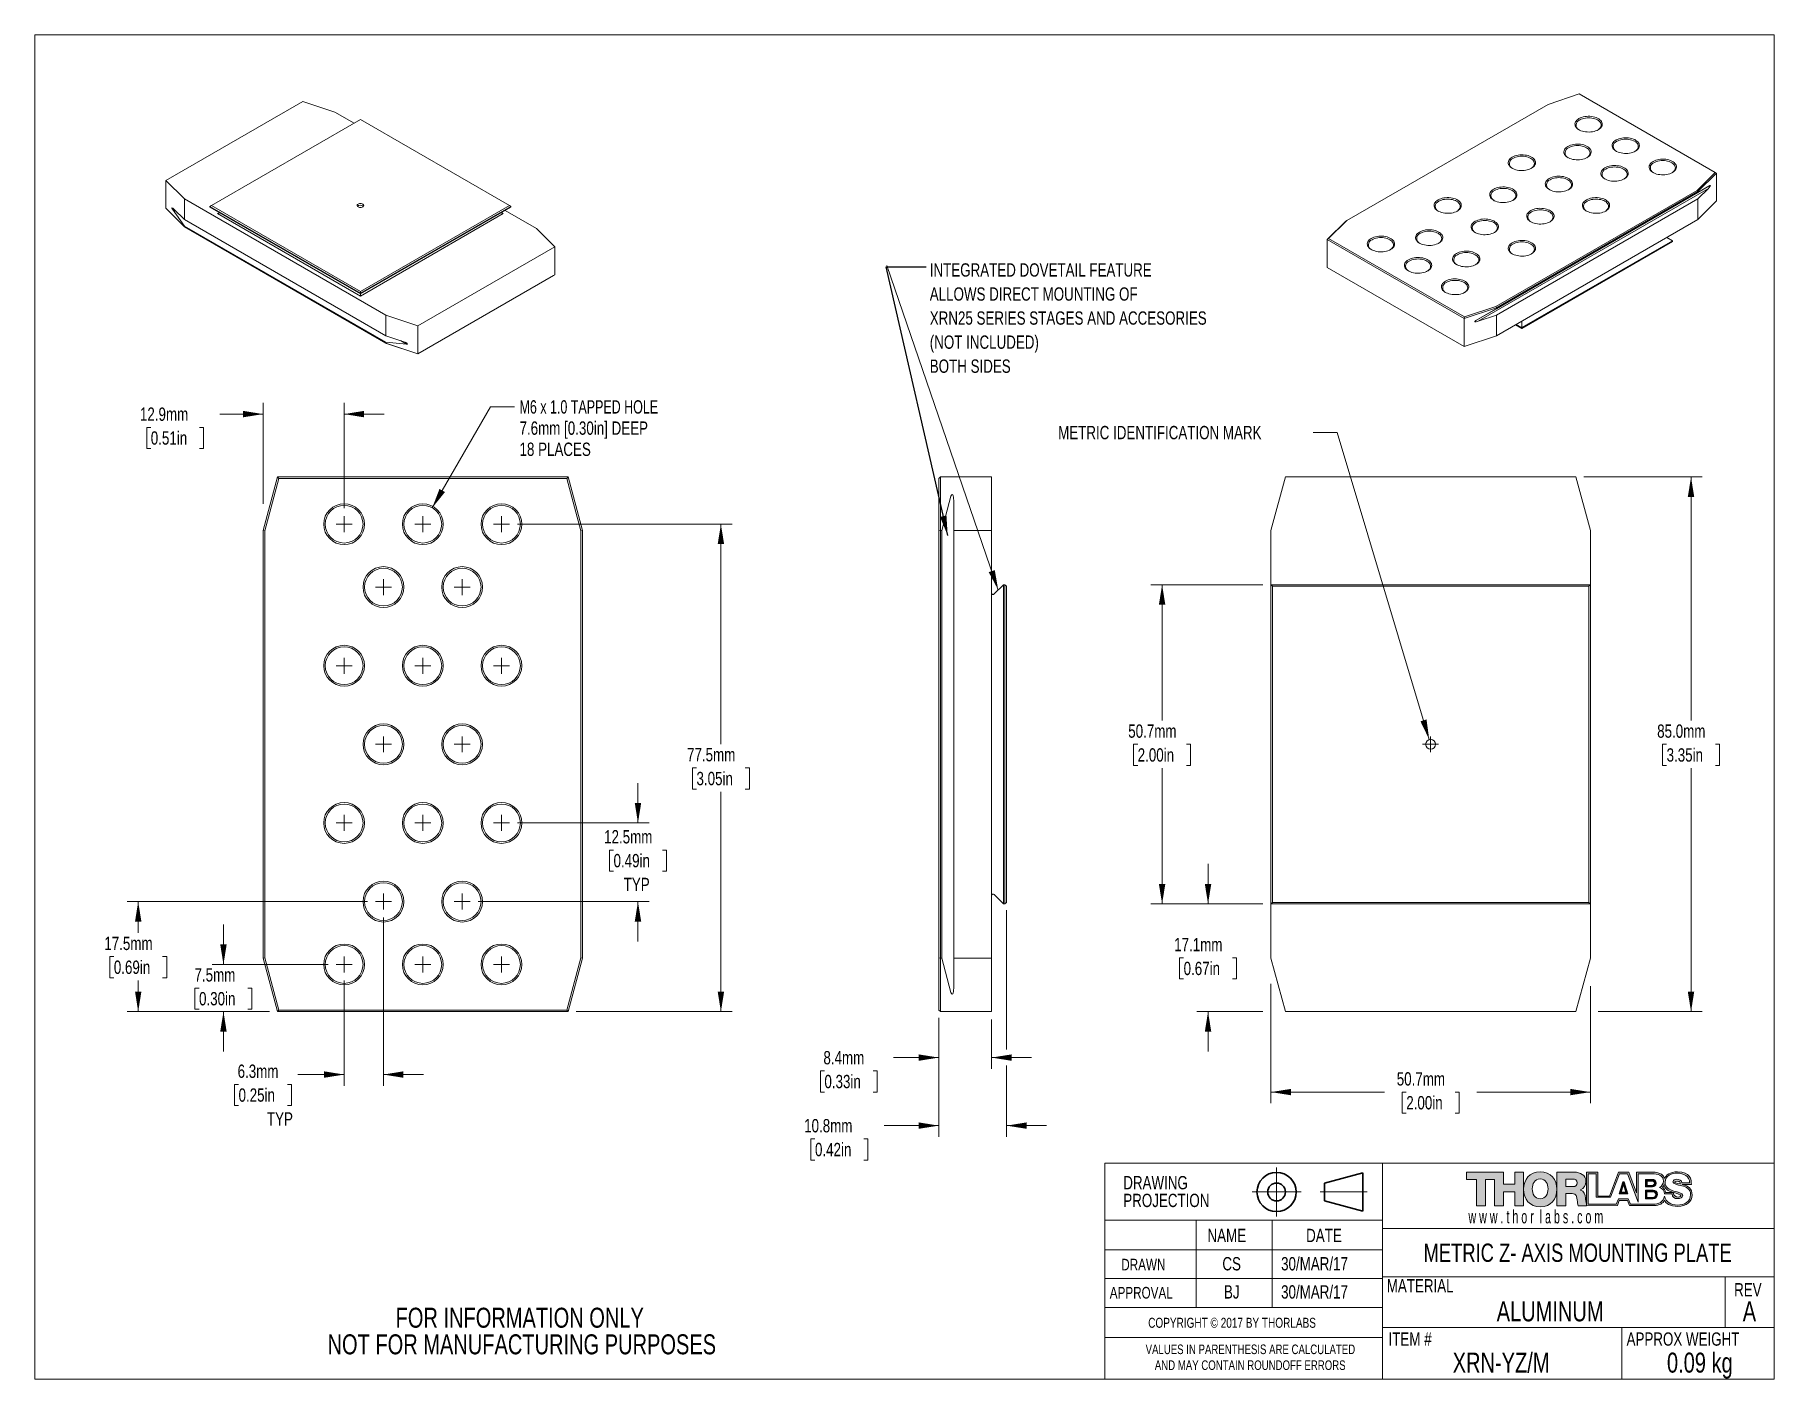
# Model space of a CAD drawing. Header units: millimetres. Extents: x 2 to 278, y 1 to 215.
import ezdxf

# ---------------------------------------------------------------- set-up
doc = ezdxf.new("R2010")
doc.units = ezdxf.units.MM
doc.header["$PDSIZE"] = -1
doc.linetypes.add('CENTERX2', pattern=[20.32, 12.7, -2.54, 2.54, -2.54])
doc.styles.add('SLDTEXTSTYLE0', font='TXT', dxfattribs={"width": 0.75})
doc.styles.add('SLDTEXTSTYLE1', font='TXT', dxfattribs={"width": 0.6})
doc.styles.add('SLDTEXTSTYLE2', font='TXT', dxfattribs={"width": 0.7})
doc.dimstyles.new('SLDDIMSTYLE0', dxfattribs={"dimtxt": 2.116667, "dimasz": 3.175, "dimexe": 0, "dimexo": 0.0625, "dimgap": 0.529167, "dimtad": 0, "dimtih": 1, "dimtoh": 1, "dimdec": 1, "dimrnd": 1e-09, "dimzin": 12, "dimdsep": 46, "dimtxsty": 'SLDTEXTSTYLE0', "dimsah": 1, "dimcen": 0.09, "dimadec": 0, "dimazin": 3, "dimtfac": 1, "dimtdec": 1, "dimtmove": 0, "dimatfit": 0, "dimfxl": 1, "dimfrac": 2, "dimtolj": 1, "dimtzin": 12, "dimarcsym": 0})
doc.dimstyles.new('SLDDIMSTYLE1', dxfattribs={"dimtxt": 2.116667, "dimasz": 3.175, "dimexe": 0, "dimexo": 0.0625, "dimgap": 0.529167, "dimtad": 0, "dimtih": 1, "dimtoh": 1, "dimdec": 1, "dimrnd": 1e-09, "dimzin": 12, "dimdsep": 46, "dimtxsty": 'SLDTEXTSTYLE0', "dimsah": 1, "dimcen": 0.09, "dimadec": 0, "dimazin": 3, "dimtfac": 1, "dimtdec": 1, "dimtofl": 0, "dimtmove": 0, "dimatfit": 3, "dimfxl": 1, "dimfrac": 2, "dimtolj": 1, "dimtzin": 12, "dimarcsym": 0})
doc.dimstyles.new('SLDDIMSTYLE2', dxfattribs={"dimtxt": 2.116667, "dimasz": 3.175, "dimexe": 0, "dimexo": 0.0625, "dimgap": 0.529167, "dimtad": 0, "dimtih": 1, "dimtoh": 1, "dimdec": 1, "dimrnd": 1e-09, "dimzin": 12, "dimdsep": 46, "dimtxsty": 'SLDTEXTSTYLE0', "dimsah": 1, "dimcen": 0, "dimadec": 0, "dimazin": 3, "dimtfac": 1, "dimtdec": 1, "dimtofl": 0, "dimtmove": 0, "dimatfit": 3, "dimfxl": 1, "dimfrac": 2, "dimtolj": 1, "dimtzin": 12, "dimarcsym": 0})
doc.dimstyles.new('SLDDIMSTYLE3', dxfattribs={"dimtxt": 0.18, "dimasz": 3.175, "dimexe": 0, "dimexo": 0.0625, "dimgap": 0, "dimtad": 0, "dimtih": 1, "dimtoh": 1, "dimdec": 0, "dimrnd": 1e-09, "dimzin": 0, "dimdsep": 46, "dimtxsty": 'Standard', "dimsah": 1, "dimcen": 0.09, "dimadec": 0, "dimazin": 0, "dimtfac": 3.175, "dimtdec": 0, "dimtofl": 0, "dimtmove": 0, "dimatfit": 3, "dimfxl": 1, "dimfrac": 2, "dimtolj": 1, "dimtzin": 0, "dimarcsym": 0})
doc.dimstyles.new('SLDDIMSTYLE4', dxfattribs={"dimtxt": 2.116667, "dimasz": 3.175, "dimexe": 0, "dimexo": 0.0625, "dimgap": 0.529167, "dimtad": 0, "dimtih": 1, "dimtoh": 1, "dimdec": 1, "dimrnd": 1e-09, "dimzin": 4, "dimdsep": 46, "dimtxsty": 'SLDTEXTSTYLE0', "dimsah": 1, "dimcen": 0.09, "dimadec": 0, "dimazin": 1, "dimtfac": 1, "dimtdec": 1, "dimtofl": 0, "dimtmove": 0, "dimatfit": 3, "dimfxl": 1, "dimfrac": 2, "dimtolj": 1, "dimtzin": 12, "dimarcsym": 0})

msp = doc.modelspace()

# ---------------------------------------------------------------- texts
at = {"color": 7, "linetype": 'Continuous', "lineweight": 0}
for s, insert, char_height, attachment_point, style in [('w w w . t h o r  l a b s . c o m', (229.4, 27.8), 2.1167, 1, 'SLDTEXTSTYLE1'), ('NAME', (187.93, 24.82), 2.117, 1, 'SLDTEXTSTYLE0'), ('DATE', (203.61, 24.82), 2.117, 1, 'SLDTEXTSTYLE0'), ('METRIC Z- AXIS MOUNTING PLATE', (246.75, 22.47), 2.9104, 2, 'SLDTEXTSTYLE0'), ('DRAWN', (174.23, 20.05), 1.852, 1, 'SLDTEXTSTYLE0'), ('CS', (190.3, 20.32), 2.117, 1, 'SLDTEXTSTYLE0'), ('30/MAR/17', (199.63, 20.32), 2.117, 1, 'SLDTEXTSTYLE0'), ('MATERIAL', (216.42, 16.82), 2.117, 1, 'SLDTEXTSTYLE0'), ('APPROVAL', (172.4, 15.58), 1.852, 1, 'SLDTEXTSTYLE0'), ('BJ', (190.55, 15.84), 2.117, 1, 'SLDTEXTSTYLE0'), ('30/MAR/17', (199.63, 15.84), 2.117, 1, 'SLDTEXTSTYLE0'), ('REV', (271.62, 16.19), 2.117, 1, 'SLDTEXTSTYLE0'), ('ALUMINUM', (242.38, 13.28), 3.175, 2, 'SLDTEXTSTYLE0'), ('A', (274.05, 13.28), 3.17, 2, 'SLDTEXTSTYLE0'), ('COPYRIGHT © 2017 BY THORLABS', (178.51, 10.67), 1.5875, 1, 'SLDTEXTSTYLE0'), ('ITEM #', (216.7, 8.35), 2.117, 1, 'SLDTEXTSTYLE0'), ('APPROX WEIGHT', (254.53, 8.35), 2.1167, 1, 'SLDTEXTSTYLE0'), ('XRN-YZ/M', (234.59, 5.13), 3.175, 2, 'SLDTEXTSTYLE0'), ('0.09 kg', (266.17, 5.13), 3.175, 2, 'SLDTEXTSTYLE0')]:
    msp.add_mtext(s, dxfattribs=dict(at, insert=insert, char_height=char_height, attachment_point=attachment_point, style=style))

# ---------------------------------------------------------------- blocks, each defined once
blk = doc.blocks.new('Third Angle Projection Block_2')
at = {"color": 7, "linetype": 'CENTERX2', "lineweight": 0}
for p, q in [((101.48, 23.81), (101.48, 14.07)), ((96.6, 18.94), (106.35, 18.94)), ((110.14, 18.94), (119.45, 18.94))]:
    blk.add_line(p, q, dxfattribs=at)
at = {"color": 7, "linetype": 'Continuous', "lineweight": 30}
for p, q in [((118.62, 22.75), (111, 20.71)), ((118.62, 15.13), (118.62, 22.75)), ((111, 20.71), (111, 17.17)), ((111, 17.17), (118.62, 15.13))]:
    blk.add_line(p, q, dxfattribs=at)
for radius in [3.9, 1.77]:
    blk.add_circle((101.48, 18.94), radius, dxfattribs=at)
at = {"color": 7, "linetype": 'Continuous', "lineweight": 0}
blk.add_point((101.48, 18.94), dxfattribs=at)
blk = doc.blocks.new('THORLABS LOGO1_2')
at = {"linetype": 'Continuous'}
blk.add_hatch(color=7, dxfattribs=at).paths.add_polyline_path([(60.9, 42.3), (60.9, 50), (66.5, 50), (66.5, 28.7), (60.9, 28.7), (60.9, 37.5), (53.6, 37.5), (53.6, 28.7), (48, 28.7), (48, 45.3), (42.2, 45.3), (42.2, 28.7), (36.6, 28.7), (36.6, 45.3), (30.2, 45.3), (30.2, 50), (53.6, 50), (53.6, 42.3)], flags=0)
h = blk.add_hatch(color=7, dxfattribs=at)
edge = h.paths.add_edge_path(flags=0)
edge.add_spline(control_points=[(77.1, 27.9), (83.8, 28), (87.6, 32.9), (87.6, 39.1), (87.6, 45.3), (83.8, 50.2), (77, 50.2)], knot_values=[0, 0, 0, 0, 1, 1, 1, 2, 2, 2, 2], weights=[1, 1, 1, 1, 1, 1, 1], degree=3, periodic=0)
edge.add_spline(control_points=[(77, 50.2), (70.3, 50.2), (66.5, 45.3), (66.5, 39.1)], knot_values=[3.002118, 3.002118, 3.002118, 3.002118, 4, 4, 4, 4], weights=[1, 1, 1, 1], degree=3, periodic=0)
edge.add_spline(control_points=[(66.5, 39.1), (66.5, 39.1), (66.5, 39.1), (66.5, 39.1), (66.5, 32.9), (70.3, 28), (77.1, 27.9)], knot_values=[2, 2, 2, 2, 2.002118, 2.002118, 2.002118, 3.002118, 3.002118, 3.002118, 3.002118], weights=[1, 1, 1, 1, 1, 1, 1], degree=3, periodic=0)
edge = h.paths.add_edge_path(flags=0)
edge.add_spline(control_points=[(77, 33.1), (73.4, 33.1), (72, 36.2), (72, 39.4)], knot_values=[3, 3, 3, 3, 4, 4, 4, 4], weights=[1, 1, 1, 1], degree=3, periodic=0)
edge.add_spline(control_points=[(72, 39.4), (72, 42.6), (73.4, 45.7), (77, 45.7)], knot_values=[2, 2, 2, 2, 3, 3, 3, 3], weights=[1, 1, 1, 1], degree=3, periodic=0)
edge.add_spline(control_points=[(77, 45.7), (80.6, 45.7), (82, 42.6), (82, 39.4)], knot_values=[1, 1, 1, 1, 2, 2, 2, 2], weights=[1, 1, 1, 1], degree=3, periodic=0)
edge.add_spline(control_points=[(82, 39.4), (82, 36.2), (80.6, 33.1), (77, 33.1)], knot_values=[0, 0, 0, 0, 1, 1, 1, 1], weights=[1, 1, 1, 1], degree=3, periodic=0)
h = blk.add_hatch(color=7, dxfattribs=at)
edge = h.paths.add_edge_path(flags=0)
edge.add_line((87.6, 28.7), (87.6, 50))
edge.add_line((87.6, 50), (98.6, 50))
edge.add_spline(control_points=[(98.6, 50), (102.3, 50), (106.1, 48.3), (106.1, 44)], knot_values=[1, 1, 1, 1, 2, 2, 2, 2], weights=[1, 1, 1, 1], degree=3, periodic=0)
edge.add_spline(control_points=[(106.1, 44), (106.1, 41.7), (104.9, 39.6), (102.7, 38.7)], knot_values=[2, 2, 2, 2, 3, 3, 3, 3], weights=[1, 1, 1, 1], degree=3, periodic=0)
edge.add_line((102.7, 38.7), (102.7, 38.6))
edge.add_spline(control_points=[(102.7, 38.6), (105, 38.1), (105.6, 35.5), (105.8, 33.5)], knot_values=[4, 4, 4, 4, 5, 5, 5, 5], weights=[1, 1, 1, 1], degree=3, periodic=0)
edge.add_spline(control_points=[(105.8, 33.5), (105.9, 32.9), (106, 31), (106.4, 29.7)], knot_values=[5, 5, 5, 5, 5.740443, 5.740443, 5.740443, 5.740443], weights=[1, 1, 1, 1], degree=3, periodic=0)
edge.add_line((106.4, 29.7), (106.4, 28.7))
edge.add_line((106.4, 28.7), (101.2, 28.7))
edge.add_spline(control_points=[(101.2, 28.7), (100.7, 29.4), (100.6, 31.5), (100.6, 32.1)], knot_values=[7, 7, 7, 7, 8, 8, 8, 8], weights=[1, 1, 1, 1], degree=3, periodic=0)
edge.add_spline(control_points=[(100.6, 32.1), (100.4, 34.3), (100.1, 36.5), (97.4, 36.5)], knot_values=[8, 8, 8, 8, 9, 9, 9, 9], weights=[1, 1, 1, 1], degree=3, periodic=0)
edge.add_line((97.4, 36.5), (93.2, 36.5))
edge.add_line((93.2, 36.5), (93.2, 28.7))
edge.add_line((93.2, 28.7), (87.6, 28.7))
edge = h.paths.add_edge_path(flags=0)
edge.add_line((97.7, 45.6), (93.2, 45.6))
edge.add_line((93.2, 45.6), (93.2, 40.8))
edge.add_line((93.2, 40.8), (97.9, 40.8))
edge.add_spline(control_points=[(97.9, 40.8), (99.6, 40.8), (100.5, 41.7), (100.5, 43.3)], knot_values=[1, 1, 1, 1, 2, 2, 2, 2], weights=[1, 1, 1, 1], degree=3, periodic=0)
edge.add_spline(control_points=[(100.5, 43.3), (100.5, 44.9), (99.2, 45.6), (97.7, 45.6)], knot_values=[2, 2, 2, 2, 3, 3, 3, 3], weights=[1, 1, 1, 1], degree=3, periodic=0)
h = blk.add_hatch(color=7, dxfattribs=at)
edge = h.paths.add_edge_path(flags=0)
edge.add_spline(control_points=[(156, 46.2), (155.1, 47.9), (154.6, 50), (147.7, 50)], knot_values=[4, 4, 4, 4, 5, 5, 5, 5], weights=[1, 1, 1, 1], degree=3, periodic=0)
edge.add_line((147.7, 50), (138.3, 50))
edge.add_line((138.3, 50), (138.3, 36.8))
edge.add_line((138.3, 36.8), (133.4, 50))
edge.add_line((133.4, 50), (126.8, 50))
edge.add_line((126.8, 50), (121, 34.8))
edge.add_line((121, 34.8), (113.7, 34.8))
edge.add_line((113.7, 34.8), (113.6, 50))
edge.add_line((113.6, 50), (106.4, 50))
edge.add_line((106.4, 50), (106.4, 28.7))
edge.add_line((106.4, 28.7), (126.1, 28.8))
edge.add_line((126.1, 28.8), (127.3, 31.9))
edge.add_line((127.3, 31.9), (132.5, 31.9))
edge.add_line((132.5, 31.9), (133.7, 28.8))
edge.add_line((133.7, 28.8), (149.7, 28.8))
edge.add_spline(control_points=[(149.7, 28.8), (152.5, 28.8), (155.2, 30.2), (156, 32.1)], knot_values=[19, 19, 19, 19, 20, 20, 20, 20], weights=[1, 1, 1, 1], degree=3, periodic=0)
edge.add_spline(control_points=[(156, 32.1), (156.7, 30.2), (159.4, 28.2), (164.6, 28.2)], knot_values=[20, 20, 20, 20, 21, 21, 21, 21], weights=[1, 1, 1, 1], degree=3, periodic=0)
edge.add_spline(control_points=[(164.6, 28.2), (169.8, 28.2), (173.6, 31.3), (173.6, 35.4)], knot_values=[21, 21, 21, 21, 22, 22, 22, 22], weights=[1, 1, 1, 1], degree=3, periodic=0)
edge.add_spline(control_points=[(173.6, 35.4), (173.6, 39.7), (171.2, 41.2), (167.3, 42.2)], knot_values=[22, 22, 22, 22, 23, 23, 23, 23], weights=[1, 1, 1, 1], degree=3, periodic=0)
edge.add_spline(control_points=[(167.3, 42.2), (167.3, 42.2), (167.2, 42.2), (167.2, 42.2)], knot_values=[0, 0, 0, 0, 1, 1, 1, 1], weights=[1, 1, 1, 1], degree=3, periodic=0)
edge.add_line((167.2, 42.2), (173.1, 42.2))
edge.add_spline(control_points=[(173.1, 42.2), (173.1, 45.3), (172.5, 50.3), (164.2, 50.3)], knot_values=[2, 2, 2, 2, 3, 3, 3, 3], weights=[1, 1, 1, 1], degree=3, periodic=0)
edge.add_spline(control_points=[(164.2, 50.3), (159.4, 50.3), (157, 47.9), (156, 46.2)], knot_values=[3, 3, 3, 3, 4, 4, 4, 4], weights=[1, 1, 1, 1], degree=3, periodic=0)
edge = h.paths.add_edge_path(flags=0)
edge.add_spline(control_points=[(166.3, 35.1), (166.1, 34.2), (165.4, 33.9), (163.6, 34.4)], knot_values=[4, 4, 4, 4, 5, 5, 5, 5], weights=[1, 1, 1, 1], degree=3, periodic=0)
edge.add_spline(control_points=[(163.6, 34.4), (161.7, 34.9), (161.7, 35.9), (161.7, 37.1)], knot_values=[5, 5, 5, 5, 6, 6, 6, 6], weights=[1, 1, 1, 1], degree=3, periodic=0)
edge.add_spline(control_points=[(161.7, 37.1), (164.1, 36.4), (166.4, 35.6), (166.3, 35.1)], knot_values=[3, 3, 3, 3, 4, 4, 4, 4], weights=[1, 1, 1, 1], degree=3, periodic=0)
edge = h.paths.add_edge_path(flags=0)
edge.add_spline(control_points=[(155.3, 44.2), (155.3, 42.4), (154.3, 41.1), (152.8, 40.3)], knot_values=[17, 17, 17, 17, 18, 18, 18, 18], weights=[1, 1, 1, 1], degree=3, periodic=0)
edge.add_spline(control_points=[(152.8, 40.3), (154.7, 39.7), (155.9, 38.2), (156.1, 36.2)], knot_values=[18, 18, 18, 18, 19, 19, 19, 19], weights=[1, 1, 1, 1], degree=3, periodic=0)
edge.add_line((156.1, 36.2), (160.9, 36.2))
edge.add_spline(control_points=[(160.9, 36.2), (161, 34), (162.4, 33.2), (164.5, 33.2)], knot_values=[20, 20, 20, 20, 21, 21, 21, 21], weights=[1, 1, 1, 1], degree=3, periodic=0)
edge.add_spline(control_points=[(164.5, 33.2), (166, 33.2), (167.6, 33.8), (167.6, 35.2)], knot_values=[21, 21, 21, 21, 22, 22, 22, 22], weights=[1, 1, 1, 1], degree=3, periodic=0)
edge.add_spline(control_points=[(167.6, 35.2), (167.6, 36.9), (164.8, 37.2), (162, 38)], knot_values=[22, 22, 22, 22, 23, 23, 23, 23], weights=[1, 1, 1, 1], degree=3, periodic=0)
edge.add_spline(control_points=[(162, 38), (159.3, 38.8), (156.4, 40), (156.4, 43.6)], knot_values=[23, 23, 23, 23, 24, 24, 24, 24], weights=[1, 1, 1, 1], degree=3, periodic=0)
edge.add_spline(control_points=[(156.4, 43.6), (156.4, 47.8), (160.6, 49.4), (164.3, 49.4)], knot_values=[24, 24, 24, 24, 25, 25, 25, 25], weights=[1, 1, 1, 1], degree=3, periodic=0)
edge.add_spline(control_points=[(164.3, 49.4), (168.1, 49.4), (172, 47.5), (172, 43.2)], knot_values=[25, 25, 25, 25, 26, 26, 26, 26], weights=[1, 1, 1, 1], degree=3, periodic=0)
edge.add_line((172, 43.2), (167, 43.2))
edge.add_spline(control_points=[(167, 43.2), (167, 45), (165.4, 45.5), (163.9, 45.5)], knot_values=[27, 27, 27, 27, 28, 28, 28, 28], weights=[1, 1, 1, 1], degree=3, periodic=0)
edge.add_spline(control_points=[(163.9, 45.5), (162.8, 45.5), (161.4, 45.1), (161.4, 43.9)], knot_values=[28, 28, 28, 28, 29, 29, 29, 29], weights=[1, 1, 1, 1], degree=3, periodic=0)
edge.add_spline(control_points=[(161.4, 43.9), (161.4, 42.4), (164.2, 42.1), (167, 41.3)], knot_values=[29, 29, 29, 29, 30, 30, 30, 30], weights=[1, 1, 1, 1], degree=3, periodic=0)
edge.add_spline(control_points=[(167, 41.3), (169.8, 40.6), (172.6, 39.3), (172.6, 35.8)], knot_values=[30, 30, 30, 30, 31, 31, 31, 31], weights=[1, 1, 1, 1], degree=3, periodic=0)
edge.add_spline(control_points=[(172.6, 35.8), (172.6, 30.9), (168.5, 29.1), (164.2, 29.1)], knot_values=[31, 31, 31, 31, 32, 32, 32, 32], weights=[1, 1, 1, 1], degree=3, periodic=0)
edge.add_spline(control_points=[(164.2, 29.1), (160.3, 29.1), (156.8, 30.9), (156, 34.7)], knot_values=[0, 0, 0, 0, 1, 1, 1, 1], weights=[1, 1, 1, 1], degree=3, periodic=0)
edge.add_spline(control_points=[(156, 34.7), (155.5, 31), (152.3, 29.7), (148.6, 29.7)], knot_values=[1, 1, 1, 1, 2, 2, 2, 2], weights=[1, 1, 1, 1], degree=3, periodic=0)
edge.add_line((148.6, 29.7), (134.5, 29.7))
edge.add_line((134.5, 29.7), (133, 33))
edge.add_line((133, 33), (126.8, 33))
edge.add_line((126.8, 33), (125.3, 29.7))
edge.add_line((125.3, 29.7), (107.5, 29.7))
edge.add_line((107.5, 29.7), (107.5, 49))
edge.add_line((107.5, 49), (112.5, 49))
edge.add_line((112.5, 49), (112.5, 34.1))
edge.add_line((112.5, 34.1), (121.8, 34.1))
edge.add_line((121.8, 34.1), (127.4, 49))
edge.add_line((127.4, 49), (132.5, 49))
edge.add_line((132.5, 49), (139.3, 31))
edge.add_line((139.3, 31), (139.3, 49))
edge.add_line((139.3, 49), (148.3, 49))
edge.add_spline(control_points=[(148.3, 49), (151.6, 49), (155.3, 48.2), (155.3, 44.2)], knot_values=[16, 16, 16, 16, 17, 17, 17, 17], weights=[1, 1, 1, 1], degree=3, periodic=0)
edge = h.paths.add_edge_path(flags=0)
edge.add_line((161.6, 37.1), (156.7, 37.1))
edge.add_spline(control_points=[(156.7, 37.1), (156.7, 38.6), (155.5, 39.8), (154.7, 40.4)], knot_values=[8, 8, 8, 8, 9, 9, 9, 9], weights=[1, 1, 1, 1], degree=3, periodic=0)
edge.add_spline(control_points=[(154.7, 40.4), (155.1, 40.8), (155.6, 41.3), (155.8, 42.1)], knot_values=[9, 9, 9, 9, 10, 10, 10, 10], weights=[1, 1, 1, 1], degree=3, periodic=0)
edge.add_spline(control_points=[(155.8, 42.1), (155.8, 39.8), (158, 38.1), (160.6, 37.4)], knot_values=[10, 10, 10, 10, 11, 11, 11, 11], weights=[1, 1, 1, 1], degree=3, periodic=0)
edge.add_spline(control_points=[(160.6, 37.4), (160.9, 37.3), (161.3, 37.2), (161.6, 37.1)], knot_values=[0, 0, 0, 0, 1, 1, 1, 1], weights=[1, 1, 1, 1], degree=3, periodic=0)
edge = h.paths.add_edge_path(flags=0)
edge.add_spline(control_points=[(164.2, 44.2), (165.4, 44.2), (165.8, 44), (165.9, 43.3)], knot_values=[2, 2, 2, 2, 3, 3, 3, 3], weights=[1, 1, 1, 1], degree=3, periodic=0)
edge.add_spline(control_points=[(165.9, 43.3), (165.9, 43), (165.9, 42.8), (165.9, 42.5)], knot_values=[3, 3, 3, 3, 4, 4, 4, 4], weights=[1, 1, 1, 1], degree=3, periodic=0)
edge.add_spline(control_points=[(165.9, 42.5), (163.2, 43.1), (162.5, 43.3), (162.5, 43.8)], knot_values=[0, 0, 0, 0, 1, 1, 1, 1], weights=[1, 1, 1, 1], degree=3, periodic=0)
edge.add_spline(control_points=[(162.5, 43.8), (162.5, 44.1), (163.7, 44.3), (164.2, 44.2)], knot_values=[1, 1, 1, 1, 2, 2, 2, 2], weights=[1, 1, 1, 1], degree=3, periodic=0)
h = blk.add_hatch(color=7, dxfattribs=at)
edge = h.paths.add_edge_path(flags=0)
edge.add_line((143.9, 40.7), (143.9, 45.4))
edge.add_line((143.9, 45.4), (148.4, 45.4))
edge.add_spline(control_points=[(148.4, 45.4), (149.6, 45.4), (150.7, 44.8), (150.7, 43)], knot_values=[1, 1, 1, 1, 2, 2, 2, 2], weights=[1, 1, 1, 1], degree=3, periodic=0)
edge.add_spline(control_points=[(150.7, 43), (150.7, 41.3), (149.4, 40.7), (148.4, 40.7)], knot_values=[2, 2, 2, 2, 3, 3, 3, 3], weights=[1, 1, 1, 1], degree=3, periodic=0)
edge.add_line((148.4, 40.7), (143.9, 40.7))
edge = h.paths.add_edge_path(flags=0)
edge.add_spline(control_points=[(149.6, 43), (149.6, 44), (148.8, 44.3), (148, 44.3)], knot_values=[3, 3, 3, 3, 4, 4, 4, 4], weights=[1, 1, 1, 1], degree=3, periodic=0)
edge.add_line((148, 44.3), (144.9, 44.3))
edge.add_line((144.9, 44.3), (144.9, 41.6))
edge.add_line((144.9, 41.6), (148, 41.6))
edge.add_spline(control_points=[(148, 41.6), (148.7, 41.6), (149.6, 42), (149.6, 43)], knot_values=[2, 2, 2, 2, 3, 3, 3, 3], weights=[1, 1, 1, 1], degree=3, periodic=0)
h = blk.add_hatch(color=7, dxfattribs=at)
h.paths.add_polyline_path([(127.1, 36.2), (132.8, 36.2), (130.4, 43.9), (129.6, 43.9)], flags=0)
h.paths.add_polyline_path([(128.4, 37.2), (129.9, 41.9), (131.4, 37.2)], flags=0)
h = blk.add_hatch(color=7, dxfattribs=at)
edge = h.paths.add_edge_path(flags=0)
edge.add_line((143.9, 33.1), (143.9, 38.5))
edge.add_line((143.9, 38.5), (148.9, 38.5))
edge.add_spline(control_points=[(148.9, 38.5), (150.2, 38.5), (151.5, 37.8), (151.5, 35.7)], knot_values=[1, 1, 1, 1, 2, 2, 2, 2], weights=[1, 1, 1, 1], degree=3, periodic=0)
edge.add_spline(control_points=[(151.5, 35.7), (151.5, 33.7), (150, 33.1), (148.9, 33.1)], knot_values=[2, 2, 2, 2, 3, 3, 3, 3], weights=[1, 1, 1, 1], degree=3, periodic=0)
edge.add_line((148.9, 33.1), (143.9, 33.1))
edge = h.paths.add_edge_path(flags=0)
edge.add_spline(control_points=[(150.5, 35.7), (150.5, 37), (149.6, 37.5), (148.6, 37.5)], knot_values=[3, 3, 3, 3, 4, 4, 4, 4], weights=[1, 1, 1, 1], degree=3, periodic=0)
edge.add_line((148.6, 37.5), (144.8, 37.5))
edge.add_line((144.8, 37.5), (144.8, 34))
edge.add_line((144.8, 34), (148.6, 34))
edge.add_spline(control_points=[(148.6, 34), (149.4, 34), (150.5, 34.4), (150.5, 35.7)], knot_values=[2, 2, 2, 2, 3, 3, 3, 3], weights=[1, 1, 1, 1], degree=3, periodic=0)
at = {"color": 7, "linetype": 'Continuous', "lineweight": 0}
for p, q in [((30.2, 45.3), (30.2, 50)), ((30.2, 50), (53.6, 50)), ((36.6, 45.3), (30.2, 45.3)), ((36.6, 28.7), (36.6, 45.3)), ((48, 45.3), (42.2, 45.3)), ((42.2, 45.3), (42.2, 28.7)), ((48, 28.7), (48, 45.3)), ((53.6, 50), (53.6, 42.3)), ((60.9, 42.3), (60.9, 50)), ((60.9, 50), (66.5, 50)), ((66.5, 50), (66.5, 28.7)), ((87.6, 50), (98.6, 50)), ((87.6, 28.7), (87.6, 50)), ((97.7, 45.6), (93.2, 45.6)), ((93.2, 45.6), (93.2, 40.8)), ((113.6, 50), (106.4, 50)), ((106.4, 50), (106.4, 28.7)), ((107.5, 29.7), (107.5, 49)), ((107.5, 49), (112.5, 49)), ((112.5, 49), (112.5, 34.1)), ((113.7, 34.8), (113.6, 50)), ((126.8, 50), (121, 34.8)), ((121.8, 34.1), (127.4, 49)), ((133.4, 50), (126.8, 50)), ((127.4, 49), (132.5, 49)), ((132.5, 49), (139.3, 31)), ((138.3, 36.8), (133.4, 50)), ((147.7, 50), (138.3, 50)), ((138.3, 50), (138.3, 36.8)), ((139.3, 31), (139.3, 49)), ((139.3, 49), (148.3, 49)), ((143.9, 45.4), (148.4, 45.4)), ((143.9, 40.7), (143.9, 45.4)), ((144.9, 44.3), (144.9, 41.6)), ((148, 44.3), (144.9, 44.3)), ((53.6, 42.3), (60.9, 42.3)), ((60.9, 37.5), (53.6, 37.5)), ((53.6, 37.5), (53.6, 28.7)), ((60.9, 28.7), (60.9, 37.5)), ((93.2, 40.8), (97.9, 40.8)), ((97.4, 36.5), (93.2, 36.5)), ((93.2, 36.5), (93.2, 28.7)), ((102.7, 38.7), (102.7, 38.6)), ((112.5, 34.1), (121.8, 34.1)), ((121, 34.8), (113.7, 34.8)), ((127.1, 36.2), (129.6, 43.9)), ((132.8, 36.2), (127.1, 36.2)), ((129.9, 41.9), (128.4, 37.2)), ((128.4, 37.2), (131.4, 37.2)), ((129.6, 43.9), (130.4, 43.9)), ((131.4, 37.2), (129.9, 41.9)), ((130.4, 43.9), (132.8, 36.2)), ((148.4, 40.7), (143.9, 40.7)), ((143.9, 38.5), (148.9, 38.5)), ((143.9, 33.1), (143.9, 38.5)), ((144.8, 37.5), (144.8, 34)), ((148.6, 37.5), (144.8, 37.5)), ((144.8, 34), (148.6, 34)), ((144.9, 41.6), (148, 41.6)), ((156.1, 36.2), (160.9, 36.2)), ((161.6, 37.1), (156.7, 37.1)), ((172, 43.2), (167, 43.2)), ((167.2, 42.2), (173.1, 42.2)), ((42.2, 28.7), (36.6, 28.7)), ((53.6, 28.7), (48, 28.7)), ((66.5, 28.7), (60.9, 28.7)), ((93.2, 28.7), (87.6, 28.7)), ((106.4, 28.7), (101.2, 28.7)), ((106.4, 29.7), (106.4, 28.7)), ((106.4, 28.7), (126.1, 28.8)), ((125.3, 29.7), (107.5, 29.7)), ((126.8, 33), (125.3, 29.7)), ((126.1, 28.8), (127.3, 31.9)), ((133, 33), (126.8, 33)), ((127.3, 31.9), (132.5, 31.9)), ((132.5, 31.9), (133.7, 28.8)), ((134.5, 29.7), (133, 33)), ((133.7, 28.8), (149.7, 28.8)), ((148.6, 29.7), (134.5, 29.7)), ((148.9, 33.1), (143.9, 33.1))]:
    blk.add_line(p, q, dxfattribs=at)
at = {"color": 8, "linetype": 'Continuous', "lineweight": 0}
for points in [[(66.5, 39.1), (66.5, 45.3), (70.3, 50.2), (77, 50.2)], [(77, 45.7), (73.4, 45.7), (72, 42.6), (72, 39.4)], [(82, 39.4), (82, 42.6), (80.6, 45.7), (77, 45.7)], [(100.5, 43.3), (100.5, 44.9), (99.2, 45.6), (97.7, 45.6)], [(98.6, 50), (102.3, 50), (106.1, 48.3), (106.1, 44)], [(156, 46.2), (155.1, 47.9), (154.6, 50), (147.7, 50)], [(149.6, 43), (149.6, 44), (148.8, 44.3), (148, 44.3)], [(148.3, 49), (151.6, 49), (155.3, 48.2), (155.3, 44.2)], [(148.4, 45.4), (149.6, 45.4), (150.7, 44.8), (150.7, 43)], [(164.2, 50.3), (159.4, 50.3), (157, 47.9), (156, 46.2)], [(156.4, 43.6), (156.4, 47.8), (160.6, 49.4), (164.3, 49.4)], [(163.9, 45.5), (162.8, 45.5), (161.4, 45.1), (161.4, 43.9)], [(162.5, 43.8), (162.5, 44.1), (163.7, 44.3), (164.2, 44.2)], [(167, 43.2), (167, 45), (165.4, 45.5), (163.9, 45.5)], [(173.1, 42.2), (173.1, 45.3), (172.5, 50.3), (164.2, 50.3)], [(164.2, 44.2), (165.4, 44.2), (165.8, 44), (165.9, 43.3)], [(164.3, 49.4), (168.1, 49.4), (172, 47.5), (172, 43.2)], [(72, 39.4), (72, 36.2), (73.4, 33.1), (77, 33.1)], [(77, 33.1), (80.6, 33.1), (82, 36.2), (82, 39.4)], [(100.6, 32.1), (100.4, 34.3), (100.1, 36.5), (97.4, 36.5)], [(97.9, 40.8), (99.6, 40.8), (100.5, 41.7), (100.5, 43.3)], [(106.1, 44), (106.1, 41.7), (104.9, 39.6), (102.7, 38.7)], [(102.7, 38.6), (105, 38.1), (105.6, 35.5), (105.8, 33.5)], [(105.8, 33.5), (105.9, 32.9), (106, 31), (106.4, 29.7)], [(148, 41.6), (148.7, 41.6), (149.6, 42), (149.6, 43)], [(150.7, 43), (150.7, 41.3), (149.4, 40.7), (148.4, 40.7)], [(150.5, 35.7), (150.5, 37), (149.6, 37.5), (148.6, 37.5)], [(148.6, 34), (149.4, 34), (150.5, 34.4), (150.5, 35.7)], [(156, 34.7), (155.5, 31), (152.3, 29.7), (148.6, 29.7)], [(148.9, 38.5), (150.2, 38.5), (151.5, 37.8), (151.5, 35.7)], [(151.5, 35.7), (151.5, 33.7), (150, 33.1), (148.9, 33.1)], [(155.3, 44.2), (155.3, 42.4), (154.3, 41.1), (152.8, 40.3)], [(152.8, 40.3), (154.7, 39.7), (155.9, 38.2), (156.1, 36.2)], [(154.7, 40.4), (155.1, 40.8), (155.6, 41.3), (155.8, 42.1)], [(156.7, 37.1), (156.7, 38.6), (155.5, 39.8), (154.7, 40.4)], [(155.8, 42.1), (155.8, 39.8), (158, 38.1), (160.6, 37.4)], [(164.2, 29.1), (160.3, 29.1), (156.8, 30.9), (156, 34.7)], [(162, 38), (159.3, 38.8), (156.4, 40), (156.4, 43.6)], [(160.6, 37.4), (160.9, 37.3), (161.3, 37.2), (161.6, 37.1)], [(160.9, 36.2), (161, 34), (162.4, 33.2), (164.5, 33.2)], [(161.4, 43.9), (161.4, 42.4), (164.2, 42.1), (167, 41.3)], [(161.7, 37.1), (164.1, 36.4), (166.4, 35.6), (166.3, 35.1)], [(163.6, 34.4), (161.7, 34.9), (161.7, 35.9), (161.7, 37.1)], [(167.6, 35.2), (167.6, 36.9), (164.8, 37.2), (162, 38)], [(165.9, 42.5), (163.2, 43.1), (162.5, 43.3), (162.5, 43.8)], [(166.3, 35.1), (166.1, 34.2), (165.4, 33.9), (163.6, 34.4)], [(172.6, 35.8), (172.6, 30.9), (168.5, 29.1), (164.2, 29.1)], [(164.5, 33.2), (166, 33.2), (167.6, 33.8), (167.6, 35.2)], [(164.6, 28.2), (169.8, 28.2), (173.6, 31.3), (173.6, 35.4)], [(165.9, 43.3), (165.9, 43), (165.9, 42.8), (165.9, 42.5)], [(167, 41.3), (169.8, 40.6), (172.6, 39.3), (172.6, 35.8)], [(167.3, 42.2), (167.3, 42.2), (167.2, 42.2), (167.2, 42.2)], [(173.6, 35.4), (173.6, 39.7), (171.2, 41.2), (167.3, 42.2)], [(101.2, 28.7), (100.7, 29.4), (100.6, 31.5), (100.6, 32.1)], [(149.7, 28.8), (152.5, 28.8), (155.2, 30.2), (156, 32.1)], [(156, 32.1), (156.7, 30.2), (159.4, 28.2), (164.6, 28.2)]]:
    blk.add_open_spline(points, degree=3, dxfattribs=at)
for points, knots in [([(77, 50.2), (83.8, 50.2), (87.6, 45.3), (87.6, 39.1), (87.6, 32.9), (83.8, 28), (77.1, 27.9)], [0, 0, 0, 0, 1, 1, 1, 2, 2, 2, 2]), ([(77.1, 27.9), (70.3, 28), (66.5, 32.9), (66.5, 39.1), (66.5, 39.1), (66.5, 39.1), (66.5, 39.1)], [2, 2, 2, 2, 3, 3, 3, 3.002118, 3.002118, 3.002118, 3.002118])]:
    blk.add_open_spline(points, degree=3, knots=knots, dxfattribs=at)
blk = doc.blocks.new('SW_NOTE_5')
at = {"color": 0, "linetype": 'Continuous', "lineweight": 0, "char_height": 1.524, "attachment_point": 2, "style": 'SLDTEXTSTYLE0'}
for s, insert in [('VALUES IN PARENTHESIS ARE CALCULATED', (19.91, 1.96)), ('AND MAY CONTAIN ROUNDOFF ERRORS', (19.88, -0.56))]:
    blk.add_mtext(s, dxfattribs=dict(at, insert=insert))
blk = doc.blocks.new('SW_NOTE_6')
at = {"color": 0, "linetype": 'Continuous', "lineweight": 0, "char_height": 2.117, "attachment_point": 1, "style": 'SLDTEXTSTYLE0'}
for s, insert in [('DRAWING', (0, 2.73)), ('PROJECTION', (0, -0.09))]:
    blk.add_mtext(s, dxfattribs=dict(at, insert=insert))
blk = doc.blocks.new('SW_NOTE_7')
at = {"color": 0, "linetype": 'Continuous', "lineweight": 0, "char_height": 3.175, "attachment_point": 2, "style": 'SLDTEXTSTYLE0'}
for s, insert in [('FOR INFORMATION ONLY', (25.05, 4.09)), ('NOT FOR MANUFACTURING PURPOSES', (25.38, -0.14))]:
    blk.add_mtext(s, dxfattribs=dict(at, insert=insert))
blk = doc.blocks.new('_D')
at = {"color": 7, "linetype": 'Continuous', "lineweight": 0}
for p, q in [((97.43, 89.34), (97.43, 95.69)), ((78.28, 89.34), (99.21, 89.34)), ((93.55, 85.04), (92.91, 85.04)), ((92.91, 85.04), (92.91, 81.68)), ((101.31, 85.04), (101.95, 85.04)), ((101.95, 85.04), (101.95, 81.68)), ((92.91, 81.68), (93.55, 81.68)), ((101.95, 81.68), (101.31, 81.68)), ((72.03, 76.84), (99.21, 76.84)), ((97.43, 76.84), (97.43, 70.49))]:
    blk.add_line(p, q, dxfattribs=at)
for points in [[(97.43, 89.34), (97.94, 92.52), (96.92, 92.52)], [(97.43, 76.84), (96.92, 73.67), (97.94, 73.67)]]:
    blk.add_solid(points, dxfattribs=at)
at = {"color": 7, "linetype": 'Continuous', "lineweight": 0, "char_height": 2.117, "attachment_point": 1, "style": 'SLDTEXTSTYLE0'}
for s, insert in [('12.5mm', (92.05, 88.2)), ('0.49in', (93.55, 84.41)), ('TYP', (95.16, 80.62))]:
    blk.add_mtext(s, dxfattribs=dict(at, insert=insert))
blk = doc.blocks.new('_D_1')
at = {"color": 7, "linetype": 'Continuous', "lineweight": 0}
for p, q in [((78.28, 136.84), (112.39, 136.84)), ((110.61, 136.84), (110.61, 101.88)), ((106.73, 98.09), (106.09, 98.09)), ((106.09, 98.09), (106.09, 94.73)), ((114.49, 98.09), (115.13, 98.09)), ((115.13, 98.09), (115.13, 94.73)), ((106.09, 94.73), (106.73, 94.73)), ((110.61, 59.34), (110.61, 94.3)), ((115.13, 94.73), (114.49, 94.73)), ((87.59, 59.34), (112.39, 59.34))]:
    blk.add_line(p, q, dxfattribs=at)
for points in [[(110.61, 136.84), (110.1, 133.67), (111.12, 133.67)], [(110.61, 59.34), (111.12, 62.52), (110.1, 62.52)]]:
    blk.add_solid(points, dxfattribs=at)
at = {"color": 7, "linetype": 'Continuous', "lineweight": 0, "char_height": 2.117, "attachment_point": 1, "style": 'SLDTEXTSTYLE0'}
for s, insert in [('77.5mm', (105.23, 101.25)), ('3.05in', (106.73, 97.46))]:
    blk.add_mtext(s, dxfattribs=dict(at, insert=insert))
blk = doc.blocks.new('_D_2')
at = {"color": 7, "linetype": 'Continuous', "lineweight": 0}
for p, q in [((37.86, 140.06), (37.86, 156.12)), ((50.74, 139.38), (50.74, 156.12)), ((20.01, 152.23), (19.36, 152.23)), ((19.36, 152.23), (19.36, 148.87)), ((27.76, 152.23), (28.41, 152.23)), ((28.41, 152.23), (28.41, 148.87)), ((37.86, 154.34), (31, 154.34)), ((50.74, 154.34), (57.09, 154.34)), ((19.36, 148.87), (20.01, 148.87)), ((28.41, 148.87), (27.76, 148.87))]:
    blk.add_line(p, q, dxfattribs=at)
for points in [[(37.86, 154.34), (34.69, 154.85), (34.69, 153.83)], [(50.74, 154.34), (53.91, 153.83), (53.91, 154.85)]]:
    blk.add_solid(points, dxfattribs=at)
at = {"color": 7, "linetype": 'Continuous', "lineweight": 0, "char_height": 2.117, "attachment_point": 1, "style": 'SLDTEXTSTYLE0'}
for s, insert in [('12.9mm', (18.29, 155.39)), ('0.51in', (20.01, 151.6))]:
    blk.add_mtext(s, dxfattribs=dict(at, insert=insert))
blk = doc.blocks.new('_D_3')
at = {"color": 7, "linetype": 'Continuous', "lineweight": 0}
for p, q in [((31.56, 66.84), (31.56, 73.19)), ((48.2, 66.84), (29.78, 66.84)), ((27.68, 63.09), (27.03, 63.09)), ((27.03, 63.09), (27.03, 59.73)), ((35.44, 63.09), (36.08, 63.09)), ((36.08, 63.09), (36.08, 59.73)), ((27.03, 59.73), (27.68, 59.73)), ((38.88, 59.34), (29.78, 59.34)), ((31.56, 59.34), (31.56, 52.99)), ((36.08, 59.73), (35.44, 59.73))]:
    blk.add_line(p, q, dxfattribs=at)
for points in [[(31.56, 66.84), (32.07, 70.02), (31.05, 70.02)], [(31.56, 59.34), (31.05, 56.17), (32.07, 56.17)]]:
    blk.add_solid(points, dxfattribs=at)
at = {"color": 7, "linetype": 'Continuous', "lineweight": 0, "char_height": 2.117, "attachment_point": 1, "style": 'SLDTEXTSTYLE0'}
for s, insert in [('7.5mm', (26.96, 66.25)), ('0.30in', (27.68, 62.46))]:
    blk.add_mtext(s, dxfattribs=dict(at, insert=insert))
blk = doc.blocks.new('_D_4')
at = {"color": 7, "linetype": 'Continuous', "lineweight": 0}
for p, q in [((54.45, 76.84), (16.24, 76.84)), ((18.01, 76.84), (18.01, 71.88)), ((14.14, 68.09), (13.49, 68.09)), ((13.49, 68.09), (13.49, 64.73)), ((21.89, 68.09), (22.54, 68.09)), ((22.54, 68.09), (22.54, 64.73)), ((13.49, 64.73), (14.14, 64.73)), ((18.01, 59.34), (18.01, 64.3)), ((22.54, 64.73), (21.89, 64.73)), ((38.88, 59.34), (16.24, 59.34))]:
    blk.add_line(p, q, dxfattribs=at)
for points in [[(18.01, 76.84), (17.51, 73.67), (18.52, 73.67)], [(18.01, 59.34), (18.52, 62.52), (17.51, 62.52)]]:
    blk.add_solid(points, dxfattribs=at)
at = {"color": 7, "linetype": 'Continuous', "lineweight": 0, "char_height": 2.117, "attachment_point": 1, "style": 'SLDTEXTSTYLE0'}
for s, insert in [('17.5mm', (12.63, 71.25)), ('0.69in', (14.14, 67.46))]:
    blk.add_mtext(s, dxfattribs=dict(at, insert=insert))
blk = doc.blocks.new('_D_5')
at = {"color": 7, "linetype": 'Continuous', "lineweight": 0}
for p, q in [((56.99, 74.3), (56.99, 47.56)), ((50.74, 64.3), (50.74, 47.56)), ((33.96, 47.77), (33.32, 47.77)), ((33.32, 47.77), (33.32, 44.41)), ((41.72, 47.77), (42.37, 47.77)), ((42.37, 47.77), (42.37, 44.41)), ((50.74, 49.34), (43.4, 49.34)), ((56.99, 49.34), (63.34, 49.34)), ((33.32, 44.41), (33.96, 44.41)), ((42.37, 44.41), (41.72, 44.41))]:
    blk.add_line(p, q, dxfattribs=at)
for points in [[(50.74, 49.34), (47.56, 49.85), (47.56, 48.83)], [(56.99, 49.34), (60.16, 48.83), (60.16, 49.85)]]:
    blk.add_solid(points, dxfattribs=at)
at = {"color": 7, "linetype": 'Continuous', "lineweight": 0, "char_height": 2.117, "attachment_point": 1, "style": 'SLDTEXTSTYLE0'}
for s, insert in [('6.3mm', (33.81, 50.93)), ('0.25in', (33.96, 47.14)), ('TYP', (38.47, 43.34))]:
    blk.add_mtext(s, dxfattribs=dict(at, insert=insert))
blk = doc.blocks.new('_D_6')
at = {"color": 7, "linetype": 'Continuous', "lineweight": 0}
for p, q in [((64.74, 139.44), (74, 155.49)), ((74, 155.49), (77.81, 155.49))]:
    blk.add_line(p, q, dxfattribs=at)
blk.add_solid([(64.74, 139.44), (66.76, 141.94), (65.89, 142.44)], dxfattribs=at)
at = {"color": 7, "linetype": 'Continuous', "lineweight": 0, "attachment_point": 1}
for s, insert, char_height, style in [('M6 x 1.0 TAPPED HOLE', (78.61, 156.54), 2.1167, 'SLDTEXTSTYLE2'), ('7.6mm [0.30in] DEEP', (78.61, 153.17), 2.1167, 'SLDTEXTSTYLE0'), ('18 PLACES', (78.61, 149.81), 2.117, 'SLDTEXTSTYLE0')]:
    blk.add_mtext(s, dxfattribs=dict(at, insert=insert, char_height=char_height, style=style))
blk = doc.blocks.new('SW_CENTERMARKSYMBOL_4')
at = {"color": 0, "linetype": 'Continuous', "lineweight": 0}
for q in [(-1.27, 0), (0, 1.27), (0, -1.27), (1.27, 0)]:
    blk.add_line((0, 0), q, dxfattribs=at)
blk = doc.blocks.new('SW_CENTERMARKSYMBOL_5')
at = {"color": 0, "linetype": 'Continuous', "lineweight": 0}
for q in [(-1.27, 0), (0, 1.27), (0, -1.27), (1.27, 0)]:
    blk.add_line((0, 0), q, dxfattribs=at)
blk = doc.blocks.new('SW_CENTERMARKSYMBOL_6')
at = {"color": 0, "linetype": 'Continuous', "lineweight": 0}
for q in [(-1.27, 0), (0, 1.27), (0, -1.27), (1.27, 0)]:
    blk.add_line((0, 0), q, dxfattribs=at)
blk = doc.blocks.new('SW_CENTERMARKSYMBOL_7')
at = {"color": 0, "linetype": 'Continuous', "lineweight": 0}
for q in [(-1.27, 0), (0, 1.27), (0, -1.27), (1.27, 0)]:
    blk.add_line((0, 0), q, dxfattribs=at)
blk = doc.blocks.new('SW_CENTERMARKSYMBOL_8')
at = {"color": 0, "linetype": 'Continuous', "lineweight": 0}
for q in [(-1.27, 0), (0, 1.27), (0, -1.27), (1.27, 0)]:
    blk.add_line((0, 0), q, dxfattribs=at)
blk = doc.blocks.new('SW_CENTERMARKSYMBOL_9')
at = {"color": 0, "linetype": 'Continuous', "lineweight": 0}
for q in [(-1.27, 0), (0, 1.27), (0, -1.27), (1.27, 0)]:
    blk.add_line((0, 0), q, dxfattribs=at)
blk = doc.blocks.new('SW_CENTERMARKSYMBOL_10')
at = {"color": 0, "linetype": 'Continuous', "lineweight": 0}
for q in [(-1.27, 0), (0, 1.27), (0, -1.27), (1.27, 0)]:
    blk.add_line((0, 0), q, dxfattribs=at)
blk = doc.blocks.new('SW_CENTERMARKSYMBOL_11')
at = {"color": 0, "linetype": 'Continuous', "lineweight": 0}
for q in [(-1.27, 0), (0, 1.27), (0, -1.27), (1.27, 0)]:
    blk.add_line((0, 0), q, dxfattribs=at)
blk = doc.blocks.new('SW_CENTERMARKSYMBOL_12')
at = {"color": 0, "linetype": 'Continuous', "lineweight": 0}
for q in [(-1.27, 0), (0, 1.27), (0, -1.27), (1.27, 0)]:
    blk.add_line((0, 0), q, dxfattribs=at)
blk = doc.blocks.new('SW_CENTERMARKSYMBOL_13')
at = {"color": 0, "linetype": 'Continuous', "lineweight": 0}
for q in [(-1.27, 0), (0, 1.27), (0, -1.27), (1.27, 0)]:
    blk.add_line((0, 0), q, dxfattribs=at)
blk = doc.blocks.new('SW_CENTERMARKSYMBOL_14')
at = {"color": 0, "linetype": 'Continuous', "lineweight": 0}
for q in [(-1.27, 0), (0, 1.27), (0, -1.27), (1.27, 0)]:
    blk.add_line((0, 0), q, dxfattribs=at)
blk = doc.blocks.new('SW_CENTERMARKSYMBOL_15')
at = {"color": 0, "linetype": 'Continuous', "lineweight": 0}
for q in [(-1.27, 0), (0, 1.27), (0, -1.27), (1.27, 0)]:
    blk.add_line((0, 0), q, dxfattribs=at)
blk = doc.blocks.new('SW_CENTERMARKSYMBOL_16')
at = {"color": 0, "linetype": 'Continuous', "lineweight": 0}
for q in [(-1.27, 0), (0, 1.27), (0, -1.27), (1.27, 0)]:
    blk.add_line((0, 0), q, dxfattribs=at)
blk = doc.blocks.new('SW_CENTERMARKSYMBOL_17')
at = {"color": 0, "linetype": 'Continuous', "lineweight": 0}
for q in [(-1.27, 0), (0, 1.27), (0, -1.27), (1.27, 0)]:
    blk.add_line((0, 0), q, dxfattribs=at)
blk = doc.blocks.new('SW_CENTERMARKSYMBOL_18')
at = {"color": 0, "linetype": 'Continuous', "lineweight": 0}
for q in [(-1.27, 0), (0, 1.27), (0, -1.27), (1.27, 0)]:
    blk.add_line((0, 0), q, dxfattribs=at)
blk = doc.blocks.new('SW_CENTERMARKSYMBOL_19')
at = {"color": 0, "linetype": 'Continuous', "lineweight": 0}
for q in [(-1.27, 0), (0, 1.27), (0, -1.27), (1.27, 0)]:
    blk.add_line((0, 0), q, dxfattribs=at)
blk = doc.blocks.new('SW_CENTERMARKSYMBOL_20')
at = {"color": 0, "linetype": 'Continuous', "lineweight": 0}
for q in [(-1.27, 0), (0, 1.27), (0, -1.27), (1.27, 0)]:
    blk.add_line((0, 0), q, dxfattribs=at)
blk = doc.blocks.new('SW_CENTERMARKSYMBOL_21')
at = {"color": 0, "linetype": 'Continuous', "lineweight": 0}
for q in [(-1.27, 0), (0, 1.27), (0, -1.27), (1.27, 0)]:
    blk.add_line((0, 0), q, dxfattribs=at)
blk = doc.blocks.new('_D_7')
at = {"color": 7, "linetype": 'Continuous', "lineweight": 0}
for p, q in [((145.22, 58.33), (145.22, 50.26)), ((153.62, 58.07), (153.62, 50.26)), ((127.06, 49.92), (126.41, 49.92)), ((126.41, 49.92), (126.41, 46.56)), ((134.81, 49.92), (135.46, 49.92)), ((135.46, 49.92), (135.46, 46.56)), ((145.22, 52.04), (138.05, 52.04)), ((153.62, 52.04), (159.97, 52.04)), ((126.41, 46.56), (127.06, 46.56)), ((135.46, 46.56), (134.81, 46.56))]:
    blk.add_line(p, q, dxfattribs=at)
for points in [[(145.22, 52.04), (142.05, 52.54), (142.05, 51.53)], [(153.62, 52.04), (156.79, 51.53), (156.79, 52.54)]]:
    blk.add_solid(points, dxfattribs=at)
at = {"color": 7, "linetype": 'Continuous', "lineweight": 0, "char_height": 2.117, "attachment_point": 1, "style": 'SLDTEXTSTYLE0'}
for s, insert in [('8.4mm', (126.9, 53.08)), ('0.33in', (127.06, 49.29))]:
    blk.add_mtext(s, dxfattribs=dict(at, insert=insert))
blk = doc.blocks.new('_D_8')
at = {"color": 7, "linetype": 'Continuous', "lineweight": 0}
for p, q in [((156, 75.45), (156, 53.31)), ((145.22, 58.34), (145.22, 39.45)), ((156, 50.77), (156, 39.45)), ((125.56, 39.11), (124.92, 39.11)), ((124.92, 39.11), (124.92, 35.75)), ((133.32, 39.11), (133.96, 39.11)), ((133.96, 39.11), (133.96, 35.75)), ((145.22, 41.22), (136.55, 41.22)), ((156, 41.22), (162.35, 41.22)), ((124.92, 35.75), (125.56, 35.75)), ((133.96, 35.75), (133.32, 35.75))]:
    blk.add_line(p, q, dxfattribs=at)
for points in [[(145.22, 41.22), (142.05, 41.73), (142.05, 40.72)], [(156, 41.22), (159.18, 40.72), (159.18, 41.73)]]:
    blk.add_solid(points, dxfattribs=at)
at = {"color": 7, "linetype": 'Continuous', "lineweight": 0, "char_height": 2.117, "attachment_point": 1, "style": 'SLDTEXTSTYLE0'}
for s, insert in [('10.8mm', (123.84, 42.27)), ('0.42in', (125.56, 38.48))]:
    blk.add_mtext(s, dxfattribs=dict(at, insert=insert))
blk = doc.blocks.new('SW_NOTE_8')
at = {"color": 0, "linetype": 'Continuous', "lineweight": 0, "attachment_point": 1, "style": 'SLDTEXTSTYLE0'}
for s, insert, char_height in [('INTEGRATED DOVETAIL FEATURE', (0.58, 0.57), 2.1167), ('ALLOWS DIRECT MOUNTING OF', (0.58, -3.25), 2.1167), ('XRN25 SERIES STAGES AND ACCESORIES', (0.58, -7.07), 2.1167), ('(NOT INCLUDED)', (0.58, -10.9), 2.1167), ('BOTH SIDES', (0.58, -14.72), 2.117)]:
    blk.add_mtext(s, dxfattribs=dict(at, insert=insert, char_height=char_height))
blk = doc.blocks.new('_D_9')
at = {"color": 7, "linetype": 'Continuous', "lineweight": 0}
for p, q in [((247.75, 144.34), (266.55, 144.34)), ((264.77, 144.34), (264.77, 105.63)), ((260.89, 101.84), (260.25, 101.84)), ((260.25, 101.84), (260.25, 98.48)), ((268.65, 101.84), (269.29, 101.84)), ((269.29, 101.84), (269.29, 98.48)), ((260.25, 98.48), (260.89, 98.48)), ((264.77, 59.34), (264.77, 98.05)), ((269.29, 98.48), (268.65, 98.48)), ((250.04, 59.34), (266.55, 59.34))]:
    blk.add_line(p, q, dxfattribs=at)
for points in [[(264.77, 144.34), (264.26, 141.17), (265.28, 141.17)], [(264.77, 59.34), (265.28, 62.52), (264.26, 62.52)]]:
    blk.add_solid(points, dxfattribs=at)
at = {"color": 7, "linetype": 'Continuous', "lineweight": 0, "char_height": 2.117, "attachment_point": 1, "style": 'SLDTEXTSTYLE0'}
for s, insert in [('85.0mm', (259.39, 105)), ('3.35in', (260.89, 101.21))]:
    blk.add_mtext(s, dxfattribs=dict(at, insert=insert))
blk = doc.blocks.new('_D_10')
at = {"color": 7, "linetype": 'Continuous', "lineweight": 0}
for p, q in [((188.02, 76.47), (188.02, 82.82)), ((196.75, 76.47), (186.24, 76.47)), ((184.14, 67.91), (183.5, 67.91)), ((183.5, 67.91), (183.5, 64.54)), ((191.9, 67.91), (192.54, 67.91)), ((192.54, 67.91), (192.54, 64.54)), ((183.5, 64.54), (184.14, 64.54)), ((192.54, 64.54), (191.9, 64.54)), ((196.75, 59.34), (186.24, 59.34)), ((188.02, 59.34), (188.02, 52.99))]:
    blk.add_line(p, q, dxfattribs=at)
for points in [[(188.02, 76.47), (188.53, 79.64), (187.51, 79.64)], [(188.02, 59.34), (187.51, 56.17), (188.53, 56.17)]]:
    blk.add_solid(points, dxfattribs=at)
at = {"color": 7, "linetype": 'Continuous', "lineweight": 0, "char_height": 2.117, "attachment_point": 1, "style": 'SLDTEXTSTYLE0'}
for s, insert in [('17.1mm', (182.64, 71.06)), ('0.67in', (184.14, 67.27))]:
    blk.add_mtext(s, dxfattribs=dict(at, insert=insert))
blk = doc.blocks.new('_D_11')
at = {"color": 7, "linetype": 'Continuous', "lineweight": 0}
for p, q in [((196.75, 127.22), (178.94, 127.22)), ((180.72, 127.22), (180.72, 105.63)), ((176.84, 101.84), (176.2, 101.84)), ((176.2, 101.84), (176.2, 98.48)), ((184.6, 101.84), (185.24, 101.84)), ((185.24, 101.84), (185.24, 98.48)), ((176.2, 98.48), (176.84, 98.48)), ((180.72, 76.47), (180.72, 98.05)), ((185.24, 98.48), (184.6, 98.48)), ((196.75, 76.47), (178.94, 76.47))]:
    blk.add_line(p, q, dxfattribs=at)
for points in [[(180.72, 127.22), (180.21, 124.04), (181.23, 124.04)], [(180.72, 76.47), (181.23, 79.64), (180.21, 79.64)]]:
    blk.add_solid(points, dxfattribs=at)
at = {"color": 7, "linetype": 'Continuous', "lineweight": 0, "char_height": 2.117, "attachment_point": 1, "style": 'SLDTEXTSTYLE0'}
for s, insert in [('50.7mm', (175.34, 105)), ('2.00in', (176.84, 101.21))]:
    blk.add_mtext(s, dxfattribs=dict(at, insert=insert))
blk = doc.blocks.new('_D_12')
at = {"color": 7, "linetype": 'Continuous', "lineweight": 0}
for p, q in [((198.02, 63.76), (198.02, 44.78)), ((248.77, 63.37), (248.77, 44.78)), ((198.02, 46.55), (216.06, 46.55)), ((219.52, 46.55), (218.87, 46.55)), ((218.87, 46.55), (218.87, 43.19)), ((227.27, 46.55), (227.92, 46.55)), ((227.92, 46.55), (227.92, 43.19)), ((248.77, 46.55), (230.72, 46.55)), ((218.87, 43.19), (219.52, 43.19)), ((227.92, 43.19), (227.27, 43.19))]:
    blk.add_line(p, q, dxfattribs=at)
for points in [[(198.02, 46.55), (201.2, 46.05), (201.2, 47.06)], [(248.77, 46.55), (245.59, 47.06), (245.59, 46.05)]]:
    blk.add_solid(points, dxfattribs=at)
at = {"color": 7, "linetype": 'Continuous', "lineweight": 0, "char_height": 2.117, "attachment_point": 1, "style": 'SLDTEXTSTYLE0'}
for s, insert in [('50.7mm', (218.01, 49.71)), ('2.00in', (219.52, 45.92))]:
    blk.add_mtext(s, dxfattribs=dict(at, insert=insert))
blk = doc.blocks.new('_D_13')
at = {"color": 7, "linetype": 'Continuous', "lineweight": 0}
for p, q in [((208.55, 151.41), (204.74, 151.41)), ((223.17, 102.6), (208.55, 151.41))]:
    blk.add_line(p, q, dxfattribs=at)
blk.add_solid([(223.17, 102.6), (222.74, 105.79), (221.77, 105.5)], dxfattribs=at)
at = {"color": 7, "linetype": 'Continuous', "lineweight": 0, "insert": (164.2, 152.46), "char_height": 2.1167, "attachment_point": 1, "style": 'SLDTEXTSTYLE0'}
blk.add_mtext('METRIC IDENTIFICATION MARK', dxfattribs=at)
blk = doc.blocks.new('SW_CENTERMARKSYMBOL_22')
at = {"color": 0, "linetype": 'Continuous', "lineweight": 0}
for q in [(-1.27, 0), (0, 1.27), (0, -1.27), (1.27, 0)]:
    blk.add_line((0, 0), q, dxfattribs=at)

# ---------------------------------------------------------------- dimensions: what is measured, and where the dimension line sits
at = {"color": 7, "linetype": 'Continuous', "lineweight": 0}
for base, p1, p2, dimstyle, picture, middle in [((37.86, 154.34), (50.74, 138.11), (37.86, 135.81), 'SLDDIMSTYLE0', '_D_2', (23.67, 154.34)), ((156, 41.22), (145.22, 135.78), (156, 76.72), 'SLDDIMSTYLE0', '_D_8', (129.22, 41.22)), ((248.7675, 46.5549), (198.0215, 67.8739), (248.7675, 67.8739), 'SLDDIMSTYLE1', '_D_12', (223.3945, 46.5549)), ((153.62, 52.04), (145.22, 59.6), (153.62, 59.34), 'SLDDIMSTYLE0', '_D_7', (130.94, 52.04))]:
    dim = msp.add_linear_dim(base=base, p1=p1, p2=p2, dimstyle=dimstyle, dxfattribs=at)
    dim.commit()
    dim.dimension.update_dxf_attribs({"geometry": picture, "text_midpoint": middle, "dimtype": 160})
for p1, p2, text, picture, middle in [((61.74, 134.24), (64.74, 139.44), 'M6 x 1.0 TAPPED HOLE\\P7.6mm [0.30in] DEEP\\P18 PLACES', '_D_6', (93.6, 155.49)), ((223.62, 101.08), (223.17, 102.6), 'METRIC IDENTIFICATION MARK', '_D_13', (184.47, 151.41))]:
    dim = msp.add_diameter_dim_2p(p1=p1, p2=p2, text=text, dimstyle='SLDDIMSTYLE2', override={"dimpost": '<>'}, dxfattribs=at)
    dim.commit()
    dim.dimension.update_dxf_attribs({"geometry": picture, "text_midpoint": middle, "dimtype": 163})
for base, p1, p2, dimstyle, picture, middle in [((264.77, 144.34), (246.48, 59.34), (246.48, 144.34), 'SLDDIMSTYLE4', '_D_9', (264.77, 101.84)), ((110.61, 136.84), (86.32, 59.34), (77.01, 136.84), 'SLDDIMSTYLE1', '_D_1', (110.61, 98.09)), ((180.7223, 127.2154), (198.0215, 76.4694), (198.0215, 127.2154), 'SLDDIMSTYLE1', '_D_11', (180.7223, 101.8424)), ((188.02, 76.47), (200.31, 59.34), (198.02, 76.47), 'SLDDIMSTYLE0', '_D_10', (188.02, 67.91)), ((18.01, 76.84), (40.15, 59.34), (55.72, 76.84), 'SLDDIMSTYLE1', '_D_4', (18.01, 68.09)), ((31.56, 59.34), (49.47, 66.84), (40.15, 59.34), 'SLDDIMSTYLE0', '_D_3', (31.56, 63.09))]:
    dim = msp.add_linear_dim(base=base, p1=p1, p2=p2, angle=90, dimstyle=dimstyle, dxfattribs=at)
    dim.commit()
    dim.dimension.update_dxf_attribs({"geometry": picture, "text_midpoint": middle, "dimtype": 160})
dim = msp.add_linear_dim(base=(97.43, 89.34), p1=(70.76, 76.84), p2=(77.01, 89.34), angle=90, text='<>\\PTYP', dimstyle='SLDDIMSTYLE0', dxfattribs=at)
dim.commit()
dim.dimension.update_dxf_attribs({"geometry": '_D', "text_midpoint": (97.43, 83.09), "dimtype": 160})
dim = msp.add_linear_dim(base=(50.73753403, 49.3423982), p1=(56.98753403, 75.5723982), p2=(50.73753403, 65.5723982), text='<>\\PTYP', dimstyle='SLDDIMSTYLE0', dxfattribs=at)
dim.commit()
dim.dimension.update_dxf_attribs({"geometry": '_D_5', "text_midpoint": (37.84334503, 49.3423982), "dimtype": 160})

# ---------------------------------------------------------------- linework, layer by layer
at = {"color": 7, "linetype": 'Continuous', "lineweight": 0}
for p, q in [((1.58, 214.65), (277.99, 214.65)), ((1.58, 214.65), (1.58, 0.9)), ((277.99, 0.9), (277.99, 214.65)), ((247.01, 205.23), (242.05, 203.58)), ((268.6, 192.77), (247.01, 205.23)), ((44.17, 204.06), (22.4, 191.49)), ((49.27, 202.36), (44.17, 204.06)), ((49.27, 202.36), (52.32, 200.6)), ((242.05, 203.58), (210.05, 185.11)), ((53.32, 201.18), (29.64, 187.51)), ((77, 187.51), (53.32, 201.18)), ((22.4, 191.49), (25.35, 188.55)), ((22.4, 187.06), (22.4, 191.49)), ((265.73, 189.91), (268.6, 192.77)), ((268.81, 192.65), (265.86, 189.71)), ((268.6, 192.77), (268.81, 192.65)), ((268.81, 192.65), (268.81, 188.22)), ((25.35, 188.55), (57.37, 170.06)), ((25.35, 188.55), (25.35, 185.28)), ((267.76, 190.68), (230.56, 169.2)), ((267.53, 190.21), (230.96, 169.1)), ((233.73, 171.44), (265.73, 189.91)), ((265.86, 189.71), (233.84, 171.22)), ((265.86, 189.59), (233.84, 171.1)), ((265.86, 188.55), (233.84, 170.06)), ((265.73, 189.91), (265.86, 189.71)), ((267.76, 190.68), (265.86, 189.59)), ((265.86, 188.55), (267.53, 190.21)), ((265.86, 189.59), (265.86, 189.71)), ((265.86, 185.28), (265.86, 188.55)), ((268.81, 188.22), (265.86, 185.28)), ((22.4, 187.06), (25.35, 184.12)), ((23.45, 186.94), (25.35, 184.24)), ((25.35, 185.28), (23.68, 186.94)), ((57.37, 166.79), (25.35, 185.28)), ((29.4, 187.37), (29.64, 187.51)), ((53.32, 173.56), (29.4, 187.37)), ((29.4, 187.25), (29.4, 187.37)), ((53.32, 173.44), (29.4, 187.25)), ((30.79, 186.45), (29.4, 187.25)), ((53.32, 173.84), (29.64, 187.51)), ((53.32, 173.1), (30.62, 186.21)), ((53.32, 173.44), (30.79, 186.45)), ((77, 187.51), (53.32, 173.84)), ((77.24, 187.37), (53.32, 173.56)), ((77.24, 187.25), (53.32, 173.44)), ((75.86, 186.45), (53.32, 173.44)), ((76.03, 186.21), (53.32, 173.1)), ((75.86, 186.45), (77.24, 187.25)), ((76.35, 186.73), (81.3, 183.87)), ((77.24, 187.37), (77, 187.51)), ((77.24, 187.37), (77.24, 187.25)), ((233.84, 166.79), (265.86, 185.28)), ((57.37, 165.75), (25.35, 184.24)), ((25.35, 184.24), (25.35, 184.12)), ((25.35, 184.12), (57.37, 165.63)), ((25.35, 184.12), (25.48, 184.04)), ((57.48, 165.57), (25.48, 184.04)), ((84.24, 180.93), (81.3, 183.87)), ((206.97, 182.09), (209.92, 185.03)), ((210.05, 185.11), (207.18, 182.24)), ((209.92, 185.03), (210.05, 185.11)), ((84.24, 180.93), (62.47, 168.36)), ((84.24, 176.5), (84.24, 180.93)), ((206.97, 182.09), (207.18, 182.24)), ((228.74, 169.52), (206.97, 182.09)), ((206.97, 182.09), (206.97, 177.65)), ((207.18, 182.24), (228.77, 169.78)), ((261.81, 181.9), (237.89, 168.09)), ((261.81, 181.78), (237.89, 167.97)), ((261.57, 181.64), (237.89, 167.97)), ((260.91, 182.42), (261.81, 181.9)), ((261.81, 181.78), (261.57, 181.64)), ((261.81, 181.78), (261.81, 181.9)), ((228.74, 165.09), (206.97, 177.65)), ((84.03, 176.37), (62.44, 163.91)), ((62.47, 163.93), (84.24, 176.5)), ((84.03, 176.37), (84.24, 176.5)), ((53.32, 173.84), (53.32, 173.56)), ((53.32, 173.56), (53.32, 173.44)), ((53.32, 173.44), (53.32, 173.44)), ((53.32, 173.44), (53.32, 173.1)), ((228.77, 169.78), (233.73, 171.44)), ((233.73, 171.44), (233.84, 171.22)), ((57.37, 170.06), (62.47, 168.36)), ((57.37, 166.79), (57.37, 170.06)), ((233.84, 171.22), (228.74, 169.52)), ((228.74, 169.52), (228.77, 169.78)), ((228.74, 165.09), (228.74, 169.52)), ((233.84, 171.1), (230.56, 169.2)), ((230.96, 169.1), (233.84, 170.06)), ((233.84, 171.22), (233.84, 171.1)), ((233.84, 170.06), (233.84, 166.79)), ((237.89, 168.09), (237.89, 169.13)), ((60.25, 165.83), (57.37, 166.79)), ((62.47, 168.36), (62.47, 163.93)), ((233.84, 166.79), (228.74, 165.09)), ((237.89, 167.97), (236.89, 168.55)), ((237.89, 167.97), (236.89, 168.55)), ((237.89, 168.09), (236.99, 168.61)), ((237.89, 168.09), (237.89, 167.97)), ((237.89, 167.97), (237.89, 167.97)), ((57.37, 165.63), (57.37, 165.75)), ((57.37, 165.75), (60.66, 165.46)), ((57.37, 165.63), (62.47, 163.93)), ((57.37, 165.63), (57.48, 165.57)), ((62.44, 163.91), (57.48, 165.57)), ((62.44, 163.91), (62.47, 163.93)), ((37.86, 135.81), (40.15, 144.34)), ((40.35, 144.09), (38.12, 135.78)), ((40.15, 144.34), (86.32, 144.34)), ((40.15, 144.34), (40.35, 144.09)), ((86.13, 144.09), (40.35, 144.09)), ((86.32, 144.34), (86.13, 144.09)), ((88.36, 135.78), (86.13, 144.09)), ((86.32, 144.34), (88.61, 135.81)), ((145.48, 144.34), (145.22, 144.09)), ((145.22, 135.78), (145.22, 144.09)), ((145.48, 144.34), (145.48, 135.81)), ((145.48, 144.34), (153.62, 144.34)), ((153.62, 144.34), (153.62, 135.81)), ((200.31, 144.34), (198.02, 135.81)), ((246.48, 144.34), (200.31, 144.34)), ((248.77, 135.81), (246.48, 144.34)), ((147.17, 141.3), (145.7, 135.81)), ((147.61, 135.81), (147.61, 140.63)), ((38.12, 135.78), (37.86, 135.81)), ((37.86, 67.87), (37.86, 135.81)), ((38.12, 135.78), (38.12, 67.91)), ((88.61, 135.81), (88.36, 135.78)), ((88.36, 67.91), (88.36, 135.78)), ((88.61, 135.81), (88.61, 67.87)), ((145.48, 135.81), (145.22, 135.78)), ((145.22, 67.91), (145.22, 135.78)), ((145.7, 135.81), (145.48, 135.81)), ((145.48, 135.81), (145.48, 67.87)), ((145.7, 67.87), (145.7, 135.81)), ((147.61, 67.87), (147.61, 135.81)), ((153.62, 135.81), (147.61, 135.81)), ((153.62, 135.81), (153.62, 67.87)), ((198.02, 135.81), (198.02, 127.22)), ((248.77, 135.81), (248.77, 127.22)), ((154.05, 125.74), (155.52, 127.22)), ((155.52, 76.47), (155.52, 127.22)), ((155.52, 127.22), (155.75, 127.22)), ((155.75, 76.47), (155.75, 127.22)), ((155.75, 127.22), (156, 126.96)), ((198.02, 127.22), (198.28, 126.96)), ((248.77, 127.22), (198.02, 127.22)), ((198.02, 76.47), (198.02, 127.22)), ((248.51, 126.96), (248.77, 127.22)), ((248.77, 76.47), (248.77, 127.22)), ((156, 76.72), (156, 126.96)), ((248.51, 126.96), (198.28, 126.96)), ((198.28, 76.72), (198.28, 126.96)), ((248.51, 76.72), (248.51, 126.96)), ((155.52, 76.47), (154.05, 77.94)), ((155.75, 76.47), (155.52, 76.47)), ((156, 76.72), (155.75, 76.47)), ((198.28, 76.72), (198.02, 76.47)), ((248.77, 76.47), (198.02, 76.47)), ((198.02, 76.47), (198.02, 67.87)), ((248.51, 76.72), (198.28, 76.72)), ((248.77, 76.47), (248.51, 76.72)), ((248.77, 76.47), (248.77, 67.87)), ((38.12, 67.91), (37.86, 67.87)), ((40.15, 59.34), (37.86, 67.87)), ((38.12, 67.91), (40.35, 59.6)), ((86.13, 59.6), (88.36, 67.91)), ((88.61, 67.87), (86.32, 59.34)), ((88.61, 67.87), (88.36, 67.91)), ((145.22, 59.6), (145.22, 67.91)), ((145.48, 67.87), (145.22, 67.91)), ((145.48, 67.87), (145.48, 59.34)), ((145.48, 67.87), (145.7, 67.87)), ((145.7, 67.87), (147.17, 62.38)), ((147.61, 67.87), (153.62, 67.87)), ((147.61, 63.05), (147.61, 67.87)), ((153.62, 67.87), (153.62, 59.34)), ((198.02, 67.87), (200.31, 59.34)), ((246.48, 59.34), (248.77, 67.87)), ((40.35, 59.6), (40.15, 59.34)), ((86.32, 59.34), (40.15, 59.34)), ((40.35, 59.6), (86.13, 59.6)), ((86.13, 59.6), (86.32, 59.34)), ((145.22, 59.6), (145.48, 59.34)), ((153.62, 59.34), (145.48, 59.34)), ((246.48, 59.34), (200.31, 59.34)), ((277.99, 35.24), (277.99, 50.03)), ((171.63, 7.56), (171.63, 35.24)), ((171.63, 35.24), (215.74, 35.24)), ((215.74, 35.24), (215.74, 0.9)), ((215.74, 35.24), (277.99, 35.24)), ((171.63, 12.3), (171.63, 26.17)), ((171.63, 0.9), (171.63, 26.17)), ((215.74, 26.17), (171.63, 26.17)), ((186.13, 26.17), (186.13, 12.3)), ((198.21, 26.17), (198.21, 12.3)), ((215.74, 24.89), (277.99, 24.89)), ((215.74, 21.49), (171.63, 21.49)), ((215.74, 16.92), (171.63, 16.92)), ((215.74, 17.16), (277.99, 17.16)), ((270.17, 17.16), (270.17, 9.14)), ((215.74, 12.3), (171.63, 12.3)), ((171.63, 12.3), (171.63, 7.56)), ((215.74, 9.14), (277.99, 9.14)), ((253.75, 9.14), (253.75, 0.9)), ((171.63, 7.56), (215.74, 7.56)), ((277.99, 0.9), (1.58, 0.9))]:
    msp.add_line(p, q, dxfattribs=at)
at = {"color": 57, "linetype": 'Continuous', "lineweight": 0}
for p, q in [((24.01, 186.61), (23.45, 186.94)), ((30.86, 186.35), (30.62, 186.21)), ((76.03, 186.21), (75.79, 186.35)), ((60.66, 165.46), (59.69, 166.02))]:
    msp.add_line(p, q, dxfattribs=at)
at = {"color": 8, "linetype": 'Continuous', "lineweight": 0}
msp.add_line((154.68, 126.37), (136.98, 177.95), dxfattribs=at)
at = {"color": 7, "linetype": 'Continuous', "lineweight": 0, "flags": 128}
for points in [[(246.96, 201.32), (247.17, 201.42), (247.39, 201.51), (247.64, 201.58), (247.89, 201.64), (248.16, 201.67), (248.43, 201.69), (248.7, 201.68), (248.97, 201.66), (249.23, 201.61), (249.48, 201.55), (249.72, 201.47), (249.93, 201.37), (250.12, 201.26), (250.29, 201.14), (250.43, 201), (250.54, 200.86), (250.61, 200.71), (250.66, 200.55), (250.66, 200.39), (250.64, 200.24), (250.58, 200.08), (250.49, 199.94), (250.36, 199.8), (250.21, 199.67), (250.03, 199.55), (249.83, 199.44), (249.6, 199.36), (249.36, 199.28), (249.1, 199.23), (248.84, 199.2), (248.56, 199.18), (248.29, 199.19), (248.02, 199.21), (247.76, 199.26), (247.51, 199.32), (247.28, 199.4), (247.06, 199.49), (246.87, 199.61), (246.7, 199.73), (246.56, 199.86), (246.46, 200.01), (246.38, 200.16), (246.34, 200.32), (246.33, 200.47), (246.35, 200.63), (246.41, 200.78), (246.51, 200.93), (246.63, 201.07), (246.78, 201.2), (246.96, 201.32)], [(249.97, 199.51), (250.08, 199.59), (250.23, 199.72), (250.34, 199.85), (250.43, 200), (250.48, 200.14), (250.5, 200.3), (250.48, 200.45), (250.43, 200.59), (250.34, 200.74), (250.23, 200.87), (250.08, 201), (249.91, 201.11), (249.71, 201.21), (249.5, 201.3), (249.26, 201.36), (249.01, 201.41), (248.76, 201.44), (248.5, 201.45), (248.24, 201.44), (247.98, 201.41), (247.73, 201.36), (247.5, 201.3), (247.28, 201.21), (247.08, 201.11)], [(245.19, 196.9), (245.4, 197), (245.62, 197.09), (245.87, 197.16), (246.12, 197.21), (246.39, 197.25), (246.66, 197.26), (246.93, 197.26), (247.2, 197.23), (247.46, 197.19), (247.71, 197.13), (247.95, 197.05), (248.16, 196.95), (248.36, 196.84), (248.52, 196.72), (248.66, 196.58), (248.77, 196.44), (248.85, 196.28), (248.89, 196.13), (248.9, 195.97), (248.87, 195.82), (248.81, 195.66), (248.72, 195.51), (248.6, 195.37), (248.44, 195.24), (248.26, 195.13), (248.06, 195.02), (247.83, 194.93), (247.59, 194.86), (247.33, 194.81), (247.07, 194.77), (246.8, 194.76), (246.52, 194.76), (246.26, 194.79), (245.99, 194.83), (245.74, 194.9), (245.51, 194.98), (245.29, 195.07), (245.1, 195.18), (244.93, 195.31), (244.8, 195.44), (244.69, 195.59), (244.61, 195.74), (244.57, 195.89), (244.56, 196.05), (244.59, 196.21), (244.65, 196.36), (244.74, 196.51), (244.86, 196.65), (245.01, 196.78), (245.19, 196.9)], [(248.2, 195.09), (248.32, 195.17), (248.46, 195.3), (248.58, 195.43), (248.66, 195.57), (248.71, 195.72), (248.73, 195.87), (248.71, 196.02), (248.66, 196.17), (248.58, 196.31), (248.46, 196.45), (248.32, 196.58), (248.14, 196.69), (247.95, 196.79), (247.73, 196.87), (247.49, 196.94), (247.25, 196.99), (246.99, 197.02), (246.73, 197.03), (246.47, 197.02), (246.21, 196.99), (245.96, 196.94), (245.73, 196.87), (245.51, 196.79), (245.31, 196.69)], [(252.86, 197.92), (253.06, 198.02), (253.28, 198.11), (253.53, 198.18), (253.78, 198.23), (254.05, 198.27), (254.32, 198.28), (254.59, 198.28), (254.86, 198.25), (255.12, 198.21), (255.37, 198.15), (255.61, 198.07), (255.82, 197.97), (256.02, 197.86), (256.18, 197.74), (256.32, 197.6), (256.43, 197.46), (256.51, 197.3), (256.55, 197.15), (256.56, 196.99), (256.53, 196.84), (256.47, 196.68), (256.38, 196.53), (256.26, 196.39), (256.1, 196.26), (255.92, 196.15), (255.72, 196.04), (255.49, 195.95), (255.25, 195.88), (254.99, 195.83), (254.73, 195.79), (254.46, 195.78), (254.19, 195.79), (253.92, 195.81), (253.65, 195.85), (253.4, 195.92), (253.17, 196), (252.95, 196.09), (252.76, 196.2), (252.59, 196.33), (252.46, 196.46), (252.35, 196.61), (252.27, 196.76), (252.23, 196.91), (252.22, 197.07), (252.25, 197.23), (252.31, 197.38), (252.4, 197.53), (252.52, 197.67), (252.68, 197.8), (252.86, 197.92)], [(255.86, 196.11), (255.98, 196.19), (256.12, 196.32), (256.24, 196.45), (256.32, 196.59), (256.37, 196.74), (256.39, 196.89), (256.37, 197.04), (256.32, 197.19), (256.24, 197.34), (256.12, 197.47), (255.98, 197.6), (255.8, 197.71), (255.61, 197.81), (255.39, 197.89), (255.15, 197.96), (254.91, 198.01), (254.65, 198.04), (254.39, 198.05), (254.13, 198.04), (253.87, 198.01), (253.62, 197.96), (253.39, 197.89), (253.17, 197.81), (252.97, 197.71)], [(236.36, 195.2), (236.56, 195.3), (236.79, 195.39), (237.03, 195.46), (237.28, 195.51), (237.55, 195.55), (237.82, 195.56), (238.09, 195.56), (238.36, 195.53), (238.62, 195.49), (238.87, 195.43), (239.11, 195.35), (239.32, 195.25), (239.52, 195.14), (239.68, 195.01), (239.82, 194.88), (239.93, 194.73), (240.01, 194.58), (240.05, 194.43), (240.06, 194.27), (240.03, 194.11), (239.97, 193.96), (239.88, 193.81), (239.76, 193.67), (239.6, 193.54), (239.42, 193.42), (239.22, 193.32), (238.99, 193.23), (238.75, 193.16), (238.5, 193.11), (238.23, 193.07), (237.96, 193.06), (237.69, 193.06), (237.42, 193.09), (237.16, 193.13), (236.91, 193.19), (236.67, 193.27), (236.46, 193.37), (236.26, 193.48), (236.1, 193.61), (235.96, 193.74), (235.85, 193.89), (235.77, 194.04), (235.73, 194.19), (235.72, 194.35), (235.75, 194.51), (235.81, 194.66), (235.9, 194.81), (236.02, 194.95), (236.18, 195.08), (236.36, 195.2)], [(239.36, 193.39), (239.48, 193.47), (239.62, 193.59), (239.74, 193.73), (239.82, 193.87), (239.87, 194.02), (239.89, 194.17), (239.87, 194.32), (239.82, 194.47), (239.74, 194.61), (239.62, 194.75), (239.48, 194.88), (239.3, 194.99), (239.11, 195.09), (238.89, 195.17), (238.66, 195.24), (238.41, 195.29), (238.15, 195.32), (237.89, 195.33), (237.63, 195.32), (237.37, 195.29), (237.12, 195.24), (236.89, 195.17), (236.67, 195.09), (236.48, 194.99)], [(251.09, 193.5), (251.29, 193.6), (251.52, 193.69), (251.76, 193.76), (252.02, 193.81), (252.28, 193.85), (252.55, 193.86), (252.83, 193.86), (253.09, 193.83), (253.36, 193.79), (253.61, 193.73), (253.84, 193.65), (254.06, 193.55), (254.25, 193.44), (254.42, 193.31), (254.55, 193.18), (254.66, 193.03), (254.74, 192.88), (254.78, 192.73), (254.79, 192.57), (254.76, 192.41), (254.7, 192.26), (254.61, 192.11), (254.49, 191.97), (254.34, 191.84), (254.16, 191.72), (253.95, 191.62), (253.73, 191.53), (253.48, 191.46), (253.23, 191.41), (252.96, 191.37), (252.69, 191.36), (252.42, 191.36), (252.15, 191.39), (251.89, 191.43), (251.64, 191.49), (251.4, 191.57), (251.19, 191.67), (250.99, 191.78), (250.83, 191.91), (250.69, 192.04), (250.58, 192.19), (250.5, 192.34), (250.46, 192.49), (250.45, 192.65), (250.48, 192.81), (250.54, 192.96), (250.63, 193.11), (250.75, 193.25), (250.91, 193.38), (251.09, 193.5)], [(254.09, 191.69), (254.21, 191.77), (254.35, 191.89), (254.47, 192.03), (254.55, 192.17), (254.6, 192.32), (254.62, 192.47), (254.6, 192.62), (254.55, 192.77), (254.47, 192.91), (254.35, 193.05), (254.21, 193.17), (254.04, 193.29), (253.84, 193.39), (253.62, 193.47), (253.39, 193.54), (253.14, 193.59), (252.88, 193.62), (252.62, 193.63), (252.36, 193.62), (252.1, 193.59), (251.86, 193.54), (251.62, 193.47), (251.4, 193.39), (251.21, 193.29)], [(258.75, 194.52), (258.95, 194.62), (259.18, 194.71), (259.42, 194.78), (259.68, 194.83), (259.94, 194.87), (260.21, 194.88), (260.49, 194.88), (260.75, 194.85), (261.02, 194.81), (261.27, 194.75), (261.5, 194.67), (261.72, 194.57), (261.91, 194.46), (262.08, 194.33), (262.21, 194.2), (262.32, 194.05), (262.4, 193.9), (262.44, 193.75), (262.45, 193.59), (262.42, 193.43), (262.36, 193.28), (262.27, 193.13), (262.15, 192.99), (262, 192.86), (261.82, 192.74), (261.61, 192.64), (261.39, 192.55), (261.14, 192.48), (260.89, 192.43), (260.62, 192.39), (260.35, 192.38), (260.08, 192.38), (259.81, 192.41), (259.55, 192.45), (259.3, 192.51), (259.06, 192.59), (258.85, 192.69), (258.65, 192.8), (258.49, 192.93), (258.35, 193.06), (258.24, 193.21), (258.16, 193.36), (258.12, 193.51), (258.11, 193.67), (258.14, 193.83), (258.2, 193.98), (258.29, 194.13), (258.41, 194.27), (258.57, 194.4), (258.75, 194.52)], [(261.75, 192.71), (261.87, 192.79), (262.01, 192.91), (262.13, 193.05), (262.21, 193.19), (262.26, 193.34), (262.28, 193.49), (262.26, 193.64), (262.21, 193.79), (262.13, 193.93), (262.01, 194.07), (261.87, 194.19), (261.7, 194.31), (261.5, 194.41), (261.28, 194.49), (261.05, 194.56), (260.8, 194.61), (260.54, 194.64), (260.28, 194.65), (260.02, 194.64), (259.76, 194.61), (259.52, 194.56), (259.28, 194.49), (259.06, 194.41), (258.87, 194.31)], [(242.25, 191.79), (242.45, 191.9), (242.68, 191.99), (242.92, 192.06), (243.18, 192.11), (243.44, 192.15), (243.71, 192.16), (243.99, 192.16), (244.26, 192.13), (244.52, 192.09), (244.77, 192.02), (245, 191.94), (245.22, 191.85), (245.41, 191.74), (245.58, 191.61), (245.72, 191.48), (245.82, 191.33), (245.9, 191.18), (245.94, 191.03), (245.95, 190.87), (245.93, 190.71), (245.87, 190.56), (245.77, 190.41), (245.65, 190.27), (245.5, 190.14), (245.32, 190.02), (245.11, 189.92), (244.89, 189.83), (244.64, 189.76), (244.39, 189.71), (244.12, 189.67), (243.85, 189.66), (243.58, 189.66), (243.31, 189.69), (243.05, 189.73), (242.8, 189.79), (242.56, 189.87), (242.35, 189.97), (242.16, 190.08), (241.99, 190.2), (241.85, 190.34), (241.74, 190.48), (241.67, 190.64), (241.62, 190.79), (241.61, 190.95), (241.64, 191.1), (241.7, 191.26), (241.79, 191.41), (241.92, 191.55), (242.07, 191.68), (242.25, 191.79)], [(245.25, 189.99), (245.37, 190.07), (245.51, 190.19), (245.63, 190.33), (245.71, 190.47), (245.77, 190.62), (245.78, 190.77), (245.77, 190.92), (245.71, 191.07), (245.63, 191.21), (245.51, 191.35), (245.37, 191.47), (245.2, 191.59), (245, 191.69), (244.78, 191.77), (244.55, 191.84), (244.3, 191.89), (244.04, 191.92), (243.78, 191.93), (243.52, 191.92), (243.26, 191.89), (243.02, 191.84), (242.78, 191.77), (242.57, 191.69), (242.37, 191.59)], [(224.57, 188.39), (224.78, 188.5), (225, 188.58), (225.24, 188.66), (225.5, 188.71), (225.77, 188.74), (226.04, 188.76), (226.31, 188.75), (226.58, 188.73), (226.84, 188.69), (227.09, 188.62), (227.32, 188.54), (227.54, 188.45), (227.73, 188.34), (227.9, 188.21), (228.04, 188.08), (228.15, 187.93), (228.22, 187.78), (228.26, 187.62), (228.27, 187.47), (228.25, 187.31), (228.19, 187.16), (228.1, 187.01), (227.97, 186.87), (227.82, 186.74), (227.64, 186.62), (227.43, 186.52), (227.21, 186.43), (226.97, 186.36), (226.71, 186.3), (226.44, 186.27), (226.17, 186.26), (225.9, 186.26), (225.63, 186.28), (225.37, 186.33), (225.12, 186.39), (224.89, 186.47), (224.67, 186.57), (224.48, 186.68), (224.31, 186.8), (224.17, 186.94), (224.06, 187.08), (223.99, 187.23), (223.95, 187.39), (223.94, 187.55), (223.96, 187.7), (224.02, 187.86), (224.11, 188), (224.24, 188.14), (224.39, 188.27), (224.57, 188.39)], [(227.58, 186.59), (227.69, 186.67), (227.84, 186.79), (227.95, 186.93), (228.04, 187.07), (228.09, 187.22), (228.1, 187.37), (228.09, 187.52), (228.04, 187.67), (227.95, 187.81), (227.84, 187.95), (227.69, 188.07), (227.52, 188.19), (227.32, 188.28), (227.1, 188.37), (226.87, 188.44), (226.62, 188.48), (226.37, 188.51), (226.1, 188.52), (225.84, 188.51), (225.59, 188.48), (225.34, 188.44), (225.1, 188.37), (224.89, 188.28), (224.69, 188.19)], [(233.41, 190.09), (233.61, 190.2), (233.84, 190.29), (234.08, 190.36), (234.34, 190.41), (234.6, 190.44), (234.88, 190.46), (235.15, 190.45), (235.42, 190.43), (235.68, 190.39), (235.93, 190.32), (236.16, 190.24), (236.38, 190.15), (236.57, 190.04), (236.74, 189.91), (236.88, 189.78), (236.98, 189.63), (237.06, 189.48), (237.1, 189.33), (237.11, 189.17), (237.09, 189.01), (237.03, 188.86), (236.93, 188.71), (236.81, 188.57), (236.66, 188.44), (236.48, 188.32), (236.27, 188.22), (236.05, 188.13), (235.81, 188.06), (235.55, 188.01), (235.28, 187.97), (235.01, 187.96), (234.74, 187.96), (234.47, 187.99), (234.21, 188.03), (233.96, 188.09), (233.72, 188.17), (233.51, 188.27), (233.32, 188.38), (233.15, 188.5), (233.01, 188.64), (232.9, 188.78), (232.83, 188.93), (232.78, 189.09), (232.78, 189.25), (232.8, 189.4), (232.86, 189.56), (232.95, 189.71), (233.08, 189.85), (233.23, 189.98), (233.41, 190.09)], [(236.42, 188.29), (236.53, 188.37), (236.68, 188.49), (236.79, 188.63), (236.88, 188.77), (236.93, 188.92), (236.94, 189.07), (236.93, 189.22), (236.88, 189.37), (236.79, 189.51), (236.68, 189.65), (236.53, 189.77), (236.36, 189.89), (236.16, 189.99), (235.94, 190.07), (235.71, 190.14), (235.46, 190.18), (235.2, 190.21), (234.94, 190.22), (234.68, 190.21), (234.43, 190.18), (234.18, 190.14), (233.94, 190.07), (233.73, 189.99), (233.53, 189.89)], [(248.14, 188.39), (248.35, 188.5), (248.57, 188.58), (248.81, 188.66), (249.07, 188.71), (249.34, 188.74), (249.61, 188.76), (249.88, 188.75), (250.15, 188.73), (250.41, 188.69), (250.66, 188.62), (250.89, 188.54), (251.11, 188.45), (251.3, 188.34), (251.47, 188.21), (251.61, 188.08), (251.72, 187.93), (251.79, 187.78), (251.83, 187.62), (251.84, 187.47), (251.82, 187.31), (251.76, 187.16), (251.67, 187.01), (251.54, 186.87), (251.39, 186.74), (251.21, 186.62), (251, 186.52), (250.78, 186.43), (250.54, 186.36), (250.28, 186.3), (250.01, 186.27), (249.74, 186.26), (249.47, 186.26), (249.2, 186.28), (248.94, 186.33), (248.69, 186.39), (248.46, 186.47), (248.24, 186.57), (248.05, 186.68), (247.88, 186.8), (247.74, 186.94), (247.63, 187.08), (247.56, 187.23), (247.52, 187.39), (247.51, 187.55), (247.53, 187.7), (247.59, 187.86), (247.68, 188), (247.81, 188.14), (247.96, 188.27), (248.14, 188.39)], [(251.15, 186.59), (251.26, 186.67), (251.41, 186.79), (251.52, 186.93), (251.61, 187.07), (251.66, 187.22), (251.68, 187.37), (251.66, 187.52), (251.61, 187.67), (251.52, 187.81), (251.41, 187.95), (251.26, 188.07), (251.09, 188.19), (250.89, 188.28), (250.68, 188.37), (250.44, 188.44), (250.19, 188.48), (249.94, 188.51), (249.68, 188.52), (249.41, 188.51), (249.16, 188.48), (248.91, 188.44), (248.68, 188.37), (248.46, 188.28), (248.26, 188.19)], [(53.7, 187.72), (53.59, 187.77), (53.46, 187.8), (53.32, 187.81), (53.18, 187.8), (53.06, 187.77), (52.95, 187.72), (52.86, 187.66), (52.81, 187.59), (52.79, 187.51), (52.81, 187.43), (52.86, 187.35), (52.95, 187.29), (53.06, 187.24), (53.18, 187.21), (53.32, 187.2), (53.46, 187.21), (53.59, 187.24), (53.7, 187.29), (53.78, 187.35), (53.83, 187.43), (53.85, 187.51), (53.83, 187.59), (53.78, 187.66), (53.7, 187.72)], [(53.79, 187.37), (53.78, 187.38), (53.7, 187.45)], [(230.46, 184.99), (230.67, 185.09), (230.89, 185.18), (231.14, 185.25), (231.39, 185.31), (231.66, 185.34), (231.93, 185.36), (232.2, 185.35), (232.47, 185.33), (232.73, 185.28), (232.98, 185.22), (233.22, 185.14), (233.43, 185.04), (233.62, 184.93), (233.79, 184.81), (233.93, 184.67), (234.04, 184.53), (234.11, 184.38), (234.16, 184.22), (234.17, 184.07), (234.14, 183.91), (234.08, 183.76), (233.99, 183.61), (233.86, 183.47), (233.71, 183.34), (233.53, 183.22), (233.33, 183.12), (233.1, 183.03), (232.86, 182.96), (232.6, 182.9), (232.34, 182.87), (232.07, 182.85), (231.79, 182.86), (231.52, 182.88), (231.26, 182.93), (231.01, 182.99), (230.78, 183.07), (230.56, 183.17), (230.37, 183.28), (230.2, 183.4), (230.06, 183.54), (229.96, 183.68), (229.88, 183.83), (229.84, 183.99), (229.83, 184.14), (229.85, 184.3), (229.91, 184.45), (230.01, 184.6), (230.13, 184.74), (230.28, 184.87), (230.46, 184.99)], [(239.3, 186.69), (239.51, 186.8), (239.73, 186.88), (239.97, 186.96), (240.23, 187.01), (240.5, 187.04), (240.77, 187.06), (241.04, 187.05), (241.31, 187.03), (241.57, 186.98), (241.82, 186.92), (242.06, 186.84), (242.27, 186.75), (242.46, 186.63), (242.63, 186.51), (242.77, 186.37), (242.88, 186.23), (242.95, 186.08), (243, 185.92), (243, 185.77), (242.98, 185.61), (242.92, 185.46), (242.83, 185.31), (242.7, 185.17), (242.55, 185.04), (242.37, 184.92), (242.17, 184.82), (241.94, 184.73), (241.7, 184.66), (241.44, 184.6), (241.18, 184.57), (240.9, 184.55), (240.63, 184.56), (240.36, 184.58), (240.1, 184.63), (239.85, 184.69), (239.62, 184.77), (239.4, 184.87), (239.21, 184.98), (239.04, 185.1), (238.9, 185.24), (238.8, 185.38), (238.72, 185.53), (238.68, 185.69), (238.67, 185.85), (238.69, 186), (238.75, 186.16), (238.85, 186.3), (238.97, 186.44), (239.12, 186.57), (239.3, 186.69)], [(242.31, 184.89), (242.42, 184.97), (242.57, 185.09), (242.68, 185.23), (242.77, 185.37), (242.82, 185.52), (242.84, 185.67), (242.82, 185.82), (242.77, 185.97), (242.68, 186.11), (242.57, 186.25), (242.42, 186.37), (242.25, 186.48), (242.05, 186.58), (241.84, 186.67), (241.6, 186.73), (241.35, 186.78), (241.1, 186.81), (240.84, 186.82), (240.58, 186.81), (240.32, 186.78), (240.07, 186.73), (239.84, 186.67), (239.62, 186.58), (239.42, 186.48)], [(213.96, 182.27), (214.17, 182.37), (214.39, 182.46), (214.64, 182.53), (214.89, 182.59), (215.16, 182.62), (215.43, 182.64), (215.7, 182.63), (215.97, 182.61), (216.23, 182.56), (216.48, 182.5), (216.72, 182.42), (216.93, 182.32), (217.13, 182.21), (217.29, 182.09), (217.43, 181.95), (217.54, 181.81), (217.62, 181.66), (217.66, 181.5), (217.67, 181.34), (217.64, 181.19), (217.58, 181.03), (217.49, 180.89), (217.37, 180.75), (217.21, 180.62), (217.03, 180.5), (216.83, 180.39), (216.6, 180.31), (216.36, 180.23), (216.1, 180.18), (215.84, 180.15), (215.57, 180.13), (215.29, 180.14), (215.03, 180.16), (214.76, 180.21), (214.51, 180.27), (214.28, 180.35), (214.06, 180.44), (213.87, 180.56), (213.7, 180.68), (213.57, 180.82), (213.46, 180.96), (213.38, 181.11), (213.34, 181.27), (213.33, 181.42), (213.36, 181.58), (213.42, 181.73), (213.51, 181.88), (213.63, 182.02), (213.78, 182.15), (213.96, 182.27)], [(221.62, 183.29), (221.83, 183.39), (222.05, 183.48), (222.3, 183.55), (222.55, 183.61), (222.82, 183.64), (223.09, 183.66), (223.36, 183.65), (223.63, 183.63), (223.89, 183.58), (224.14, 183.52), (224.38, 183.44), (224.59, 183.34), (224.79, 183.23), (224.95, 183.11), (225.09, 182.97), (225.2, 182.83), (225.28, 182.68), (225.32, 182.52), (225.33, 182.37), (225.3, 182.21), (225.24, 182.06), (225.15, 181.91), (225.03, 181.77), (224.87, 181.64), (224.69, 181.52), (224.49, 181.41), (224.26, 181.33), (224.02, 181.26), (223.76, 181.2), (223.5, 181.17), (223.23, 181.15), (222.95, 181.16), (222.69, 181.18), (222.42, 181.23), (222.17, 181.29), (221.94, 181.37), (221.72, 181.47), (221.53, 181.58), (221.36, 181.7), (221.23, 181.84), (221.12, 181.98), (221.04, 182.13), (221, 182.29), (220.99, 182.44), (221.02, 182.6), (221.08, 182.75), (221.17, 182.9), (221.29, 183.04), (221.44, 183.17), (221.62, 183.29)], [(224.63, 181.48), (224.75, 181.56), (224.89, 181.69), (225.01, 181.82), (225.09, 181.97), (225.14, 182.12), (225.16, 182.27), (225.14, 182.42), (225.09, 182.57), (225.01, 182.71), (224.89, 182.84), (224.75, 182.97), (224.57, 183.08), (224.38, 183.18), (224.16, 183.27), (223.92, 183.33), (223.68, 183.38), (223.42, 183.41), (223.16, 183.42), (222.9, 183.41), (222.64, 183.38), (222.39, 183.33), (222.16, 183.27), (221.94, 183.18), (221.74, 183.08)], [(233.47, 183.19), (233.58, 183.26), (233.73, 183.39), (233.85, 183.53), (233.93, 183.67), (233.98, 183.82), (234, 183.97), (233.98, 184.12), (233.93, 184.27), (233.85, 184.41), (233.73, 184.54), (233.58, 184.67), (233.41, 184.78), (233.22, 184.88), (233, 184.97), (232.76, 185.03), (232.52, 185.08), (232.26, 185.11), (232, 185.12), (231.74, 185.11), (231.48, 185.08), (231.23, 185.03), (231, 184.97), (230.78, 184.88), (230.58, 184.78)], [(216.97, 180.46), (217.09, 180.54), (217.23, 180.67), (217.35, 180.8), (217.43, 180.95), (217.48, 181.1), (217.5, 181.25), (217.48, 181.4), (217.43, 181.54), (217.35, 181.69), (217.23, 181.82), (217.09, 181.95), (216.91, 182.06), (216.72, 182.16), (216.5, 182.25), (216.26, 182.31), (216.02, 182.36), (215.76, 182.39), (215.5, 182.4), (215.24, 182.39), (214.98, 182.36), (214.73, 182.31), (214.5, 182.25), (214.28, 182.16), (214.08, 182.06)], [(227.52, 179.89), (227.72, 179.99), (227.95, 180.08), (228.19, 180.15), (228.45, 180.21), (228.71, 180.24), (228.98, 180.25), (229.26, 180.25), (229.52, 180.22), (229.79, 180.18), (230.04, 180.12), (230.27, 180.04), (230.49, 179.94), (230.68, 179.83), (230.85, 179.71), (230.98, 179.57), (231.09, 179.43), (231.17, 179.28), (231.21, 179.12), (231.22, 178.96), (231.19, 178.81), (231.13, 178.65), (231.04, 178.51), (230.92, 178.37), (230.77, 178.24), (230.59, 178.12), (230.38, 178.01), (230.16, 177.92), (229.91, 177.85), (229.66, 177.8), (229.39, 177.77), (229.12, 177.75), (228.85, 177.76), (228.58, 177.78), (228.32, 177.82), (228.07, 177.89), (227.83, 177.97), (227.62, 178.06), (227.42, 178.17), (227.26, 178.3), (227.12, 178.43), (227.01, 178.58), (226.93, 178.73), (226.89, 178.88), (226.88, 179.04), (226.91, 179.2), (226.97, 179.35), (227.06, 179.5), (227.18, 179.64), (227.34, 179.77), (227.52, 179.89)], [(230.52, 178.08), (230.64, 178.16), (230.78, 178.29), (230.9, 178.42), (230.98, 178.57), (231.03, 178.71), (231.05, 178.86), (231.03, 179.02), (230.98, 179.16), (230.9, 179.31), (230.78, 179.44), (230.64, 179.57), (230.47, 179.68), (230.27, 179.78), (230.05, 179.86), (229.82, 179.93), (229.57, 179.98), (229.31, 180.01), (229.05, 180.02), (228.79, 180.01), (228.53, 179.98), (228.29, 179.93), (228.05, 179.86), (227.83, 179.78), (227.64, 179.68)], [(236.36, 181.59), (236.56, 181.69), (236.79, 181.78), (237.03, 181.85), (237.28, 181.91), (237.55, 181.94), (237.82, 181.96), (238.09, 181.95), (238.36, 181.93), (238.62, 181.88), (238.87, 181.82), (239.11, 181.74), (239.32, 181.64), (239.52, 181.53), (239.68, 181.41), (239.82, 181.27), (239.93, 181.13), (240.01, 180.98), (240.05, 180.82), (240.06, 180.66), (240.03, 180.51), (239.97, 180.35), (239.88, 180.21), (239.76, 180.07), (239.6, 179.94), (239.42, 179.82), (239.22, 179.71), (238.99, 179.63), (238.75, 179.55), (238.5, 179.5), (238.23, 179.47), (237.96, 179.45), (237.69, 179.46), (237.42, 179.48), (237.16, 179.53), (236.91, 179.59), (236.67, 179.67), (236.46, 179.76), (236.26, 179.88), (236.1, 180), (235.96, 180.14), (235.85, 180.28), (235.77, 180.43), (235.73, 180.59), (235.72, 180.74), (235.75, 180.9), (235.81, 181.05), (235.9, 181.2), (236.02, 181.34), (236.18, 181.47), (236.36, 181.59)], [(239.36, 179.78), (239.48, 179.86), (239.62, 179.99), (239.74, 180.12), (239.82, 180.27), (239.87, 180.41), (239.89, 180.57), (239.87, 180.72), (239.82, 180.86), (239.74, 181.01), (239.62, 181.14), (239.48, 181.27), (239.3, 181.38), (239.11, 181.48), (238.89, 181.57), (238.66, 181.63), (238.41, 181.68), (238.15, 181.71), (237.89, 181.72), (237.63, 181.71), (237.37, 181.68), (237.12, 181.63), (236.89, 181.57), (236.67, 181.48), (236.48, 181.38)], [(219.86, 178.87), (220.06, 178.97), (220.29, 179.06), (220.53, 179.13), (220.79, 179.18), (221.05, 179.22), (221.32, 179.23), (221.6, 179.23), (221.86, 179.2), (222.13, 179.16), (222.38, 179.1), (222.61, 179.02), (222.83, 178.92), (223.02, 178.81), (223.19, 178.69), (223.32, 178.55), (223.43, 178.41), (223.51, 178.26), (223.55, 178.1), (223.56, 177.94), (223.53, 177.79), (223.47, 177.63), (223.38, 177.48), (223.26, 177.34), (223.1, 177.21), (222.92, 177.1), (222.72, 176.99), (222.5, 176.9), (222.25, 176.83), (222, 176.78), (221.73, 176.75), (221.46, 176.73), (221.19, 176.74), (220.92, 176.76), (220.66, 176.8), (220.41, 176.87), (220.17, 176.95), (219.96, 177.04), (219.76, 177.15), (219.6, 177.28), (219.46, 177.41), (219.35, 177.56), (219.27, 177.71), (219.23, 177.86), (219.22, 178.02), (219.25, 178.18), (219.31, 178.33), (219.4, 178.48), (219.52, 178.62), (219.68, 178.75), (219.86, 178.87)], [(222.86, 177.06), (222.98, 177.14), (223.12, 177.27), (223.24, 177.4), (223.32, 177.55), (223.37, 177.69), (223.39, 177.84), (223.37, 177.99), (223.32, 178.14), (223.24, 178.29), (223.12, 178.42), (222.98, 178.55), (222.81, 178.66), (222.61, 178.76), (222.39, 178.84), (222.16, 178.91), (221.91, 178.96), (221.65, 178.99), (221.39, 179), (221.13, 178.99), (220.87, 178.96), (220.63, 178.91), (220.39, 178.84), (220.17, 178.76), (219.98, 178.66)], [(225.75, 175.47), (225.95, 175.57), (226.18, 175.66), (226.42, 175.73), (226.68, 175.78), (226.94, 175.82), (227.22, 175.83), (227.49, 175.83), (227.76, 175.8), (228.02, 175.76), (228.27, 175.7), (228.5, 175.62), (228.72, 175.52), (228.91, 175.41), (229.08, 175.28), (229.22, 175.15), (229.32, 175), (229.4, 174.85), (229.44, 174.7), (229.45, 174.54), (229.43, 174.38), (229.37, 174.23), (229.27, 174.08), (229.15, 173.94), (229, 173.81), (228.82, 173.7), (228.61, 173.59), (228.39, 173.5), (228.14, 173.43), (227.89, 173.38), (227.62, 173.34), (227.35, 173.33), (227.08, 173.33), (226.81, 173.36), (226.55, 173.4), (226.3, 173.46), (226.06, 173.54), (225.85, 173.64), (225.66, 173.75), (225.49, 173.88), (225.35, 174.01), (225.24, 174.16), (225.17, 174.31), (225.12, 174.46), (225.12, 174.62), (225.14, 174.78), (225.2, 174.93), (225.29, 175.08), (225.42, 175.22), (225.57, 175.35), (225.75, 175.47)], [(228.76, 173.66), (228.87, 173.74), (229.02, 173.87), (229.13, 174), (229.22, 174.14), (229.27, 174.29), (229.28, 174.44), (229.27, 174.59), (229.22, 174.74), (229.13, 174.88), (229.02, 175.02), (228.87, 175.15), (228.7, 175.26), (228.5, 175.36), (228.28, 175.44), (228.05, 175.51), (227.8, 175.56), (227.54, 175.59), (227.28, 175.6), (227.02, 175.59), (226.77, 175.56), (226.52, 175.51), (226.28, 175.44), (226.07, 175.36), (225.87, 175.26)]]:
    msp.add_lwpolyline(points, dxfattribs=at)
at = {"color": 7, "linetype": 'Continuous', "lineweight": 0}
for centre, radius in [((50.74, 136.84), 3.25), ((50.74, 136.84), 3), ((63.24, 136.84), 3.25), ((63.24, 136.84), 3), ((75.74, 136.84), 3.25), ((75.74, 136.84), 3), ((56.99, 126.84), 3.25), ((69.49, 126.84), 3.25), ((56.99, 126.84), 3), ((69.49, 126.84), 3), ((50.74, 114.34), 3.25), ((50.74, 114.34), 3), ((63.24, 114.34), 3.25), ((63.24, 114.34), 3), ((75.74, 114.34), 3.25), ((75.74, 114.34), 3), ((56.99, 101.84), 3.25), ((69.49, 101.84), 3.25), ((56.99, 101.84), 3), ((69.49, 101.84), 3), ((223.39, 101.84), 0.794), ((50.74, 89.34), 3.25), ((50.74, 89.34), 3), ((63.24, 89.34), 3.25), ((63.24, 89.34), 3), ((75.74, 89.34), 3.25), ((75.74, 89.34), 3), ((56.99, 76.84), 3.25), ((56.99, 76.84), 3), ((69.49, 76.84), 3.25), ((69.49, 76.84), 3), ((50.74, 66.84), 3.25), ((50.74, 66.84), 3), ((63.24, 66.84), 3.25), ((63.24, 66.84), 3), ((75.74, 66.84), 3.25), ((75.74, 66.84), 3)]:
    msp.add_circle(centre, radius, dxfattribs=at)
for centre, radius, start, end in [((247.38, 200.3), 0.865, 110.3336, 245.5328), ((245.62, 195.88), 0.865, 110.3336, 245.5328), ((253.28, 196.9), 0.865, 110.3336, 245.5328), ((236.78, 194.18), 0.865, 110.3336, 245.5328), ((259.17, 193.5), 0.865, 110.3336, 245.5328), ((242.67, 190.78), 0.865, 110.3336, 245.5328), ((251.51, 192.48), 0.865, 110.3336, 245.5328), ((224.99, 187.37), 0.865, 110.3336, 245.5328), ((233.83, 189.08), 0.865, 110.3336, 245.5328), ((248.56, 187.37), 0.865, 110.3336, 245.5328), ((53.33, 186.8), 0.742, 60.3026, 130.1974), ((239.72, 185.67), 0.865, 110.3336, 245.5328), ((222.04, 182.27), 0.865, 110.3336, 245.5328), ((230.88, 183.97), 0.865, 110.3336, 245.5328), ((214.38, 181.25), 0.865, 110.3336, 245.5328), ((227.94, 178.87), 0.865, 110.3336, 245.5328), ((236.78, 180.57), 0.865, 110.3336, 245.5328), ((220.28, 177.85), 0.865, 110.3336, 245.5328), ((226.17, 174.45), 0.865, 110.3336, 245.5328), ((153.87, 125.92), 0.254, 180, 315), ((153.87, 77.76), 0.254, 45, 180)]:
    msp.add_arc(centre, radius, start, end, dxfattribs=at)
for centre, major_axis, ratio, start_param, end_param in [((267.53, 190.35), (0.319, 0.349), 0.201938, 4.495115, 6.85131), ((23.68, 186.8), (-0.319, 0.349), 0.201938, 4.929663, 7.285857), ((30.62, 186.35), (0.239, 0), 0.577382, 4.712389, 7.068583), ((76.03, 186.35), (0.239, 0), 0.577382, 2.356194, 4.712389), ((230.96, 169.24), (0.565, 0.199), 0.218403, 2.279454, 4.635649), ((60.25, 165.69), (0.565, -0.199), 0.218403, 5.574527, 7.930722), ((147.35, 140.63), (0, 0.948), 0.267949, 4.712389, 7.068583), ((147.35, 63.05), (0, 0.948), 0.267949, 2.356194, 4.712389)]:
    msp.add_ellipse(centre, major_axis=major_axis, ratio=ratio, start_param=start_param, end_param=end_param, dxfattribs=at)
at = {"color": 8, "linetype": 'Continuous', "lineweight": 0}
msp.add_solid([(154.68, 126.37), (154.13, 129.54), (153.17, 129.21)], dxfattribs=at)

# ---------------------------------------------------------------- block references
msp.add_blockref('SW_NOTE_8', (143.22, 177.74), dxfattribs=at)
at = {"color": 7, "linetype": 'Continuous', "lineweight": 0}
for name, p in [('SW_CENTERMARKSYMBOL_18', (50.74, 136.84)), ('SW_CENTERMARKSYMBOL_17', (63.24, 136.84)), ('SW_CENTERMARKSYMBOL_20', (75.74, 136.84)), ('SW_CENTERMARKSYMBOL_6', (56.99, 126.84)), ('SW_CENTERMARKSYMBOL_5', (69.49, 126.84)), ('SW_CENTERMARKSYMBOL_7', (50.74, 114.34)), ('SW_CENTERMARKSYMBOL_8', (63.24, 114.34)), ('SW_CENTERMARKSYMBOL_9', (75.74, 114.34)), ('SW_CENTERMARKSYMBOL_10', (56.99, 101.84)), ('SW_CENTERMARKSYMBOL_11', (69.49, 101.84)), ('SW_CENTERMARKSYMBOL_22', (223.39, 101.84)), ('SW_CENTERMARKSYMBOL_12', (50.74, 89.34)), ('SW_CENTERMARKSYMBOL_13', (63.24, 89.34)), ('SW_CENTERMARKSYMBOL_14', (75.74, 89.34)), ('SW_CENTERMARKSYMBOL_15', (56.99, 76.84)), ('SW_CENTERMARKSYMBOL_16', (69.49, 76.84)), ('SW_CENTERMARKSYMBOL_19', (50.74, 66.84)), ('SW_CENTERMARKSYMBOL_21', (63.24, 66.84)), ('SW_CENTERMARKSYMBOL_4', (75.74, 66.84)), ('SW_NOTE_6', (174.55, 30.48)), ('SW_NOTE_7', (53.59, 8.18)), ('SW_NOTE_5', (174.84, 4.46))]:
    msp.add_blockref(name, p, dxfattribs=at)
at = {"color": 7, "linetype": 'Continuous'}
for name, p, xscale, yscale, zscale in [('Third Angle Projection Block_2', (117.73, 15.52), 0.8, 0.8, 0.8), ('THORLABS LOGO1_2', (221.55, 21.32), 0.25, 0.25, 0.25)]:
    msp.add_blockref(name, p, dxfattribs=dict(at, xscale=xscale, yscale=yscale, zscale=zscale))

msp.set_redraw_order([(e.dxf.handle, doc.entitydb.next_handle()) for e in msp.query("TEXT MTEXT ATTDEF DIMENSION ARC_DIMENSION")])  # texts and dimensions are drawn at this point

# ---------------------------------------------------------------- leaders
at = {"color": 8, "linetype": 'Continuous', "lineweight": 0}
msp.add_leader([(146.65, 135.02), (136.87, 177.74), (143.22, 177.74)], dimstyle='SLDDIMSTYLE3', dxfattribs=at)

doc.saveas('drawing.dxf')
